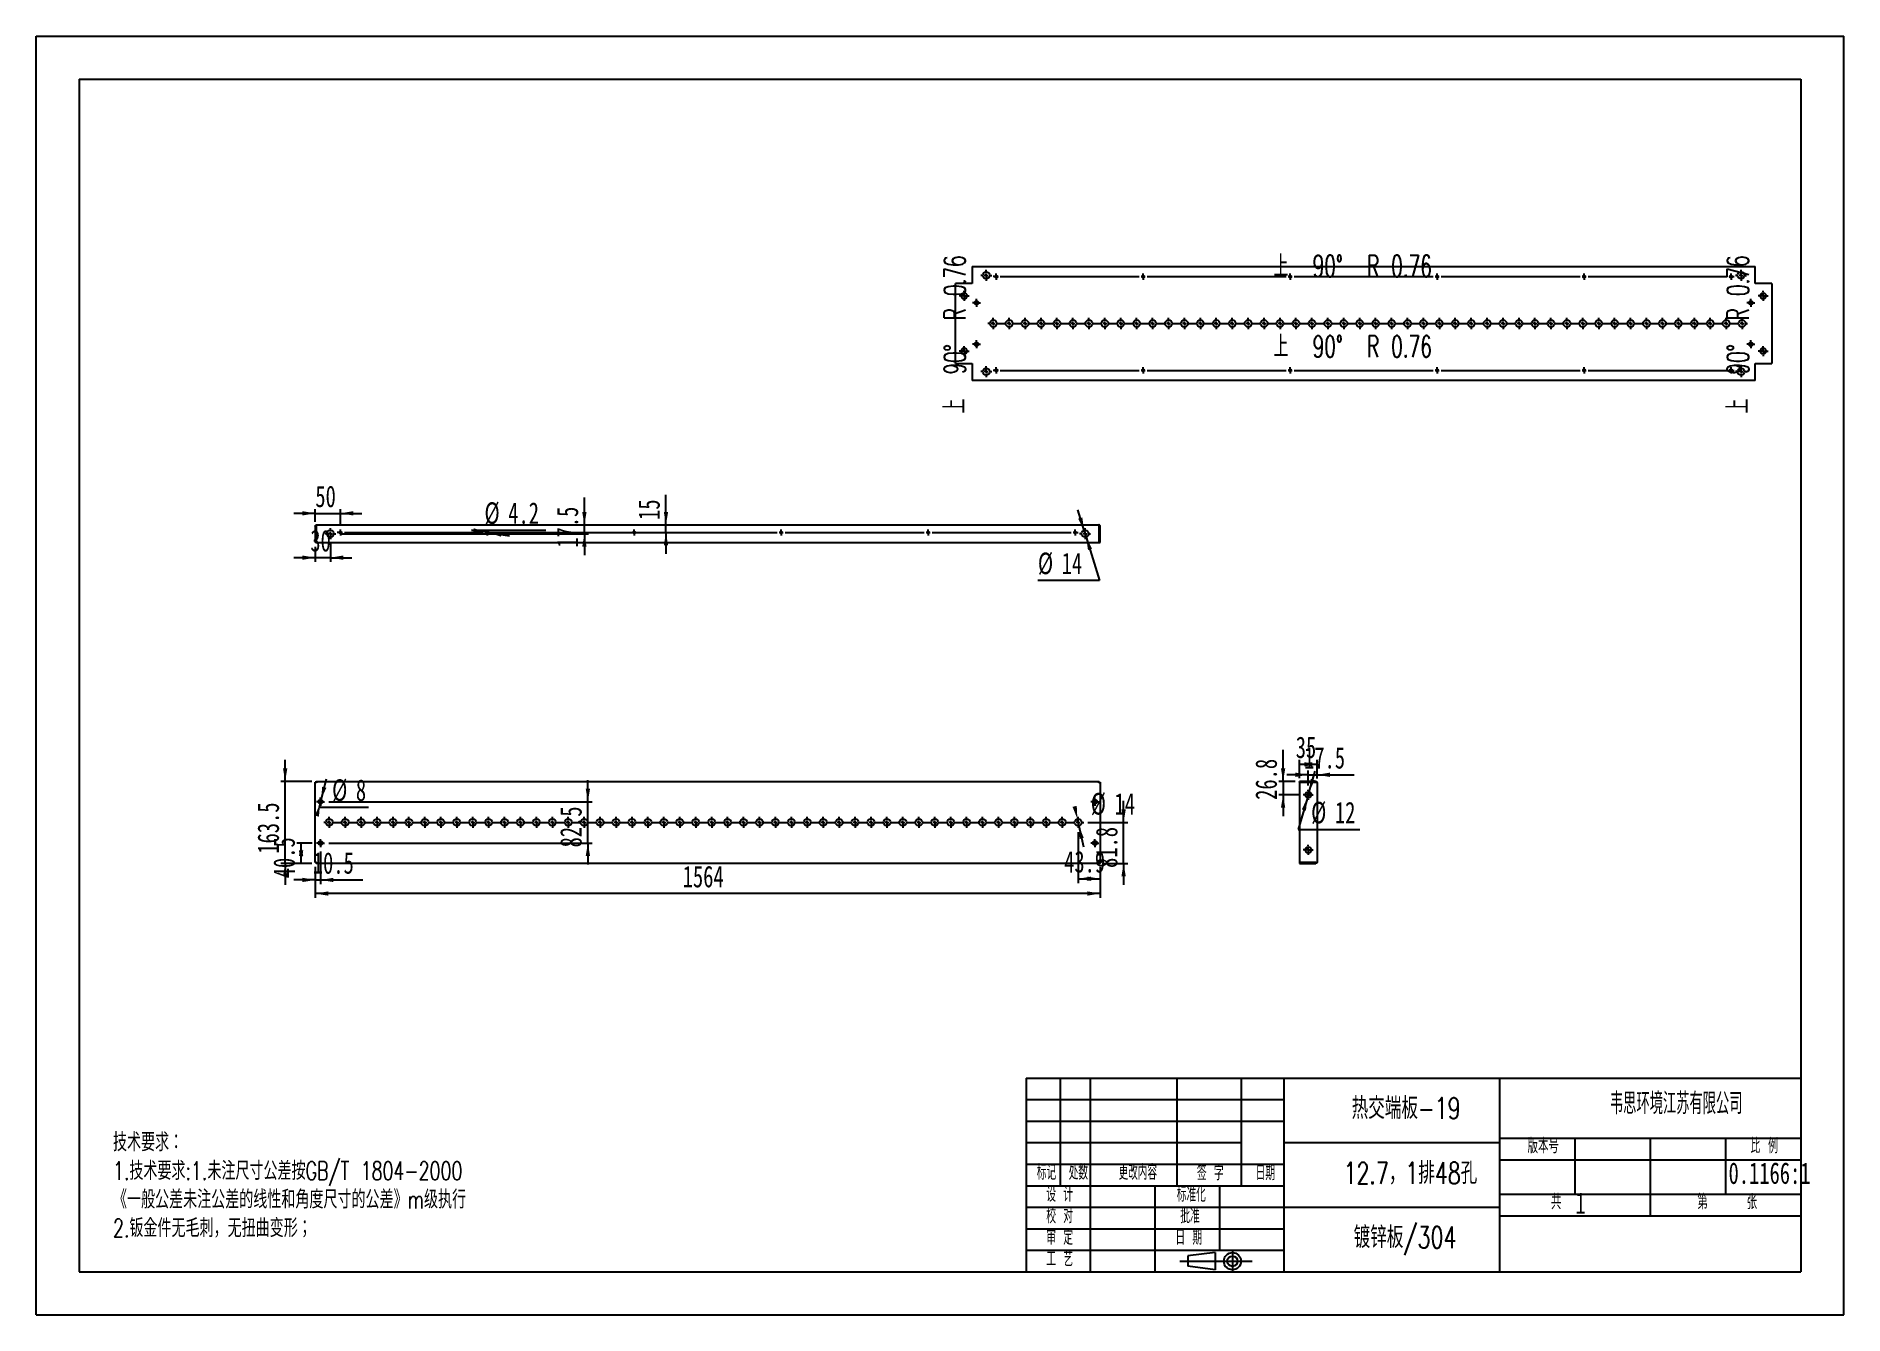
# Model space of a CAD drawing. Extents: x 0 to 3602, y 0 to 2547.
import ezdxf

# ---------------------------------------------------------------- set-up
doc = ezdxf.new("R2010")
doc.units = 0
doc.header["$LTSCALE"] = 8.576335
doc.layers.get('0').update_dxf_attribs({"linetype": 'CONTINUOUS'})
for name, color, linetype in [('粗实线', 7, 'CONTINUOUS'), ('细实线', 7, 'CONTINUOUS'), ('轮廓线层', 7, 'CONTINUOUS')]:
    doc.layers.add(name, color=color, linetype=linetype)
doc.styles.add('SLDTEXTSTYLE0', font='TXT', dxfattribs={"width": 0.7, "bigfont": 'bigfont'})
doc.styles.add('SLDTEXTSTYLE1', font='TXT', dxfattribs={"width": 0.56, "bigfont": 'bigfont'})
doc.styles.add('SLDTEXTSTYLE2', font='TXT', dxfattribs={"width": 0.49, "bigfont": 'bigfont'})
doc.styles.add('SLDTEXTSTYLE3', font='TXT', dxfattribs={"width": 0.54, "bigfont": 'bigfont'})
doc.styles.add('SLDTEXTSTYLE4', font='TXT', dxfattribs={"width": 0.63, "bigfont": 'bigfont'})
doc.styles.add('SLDTEXTSTYLE5', font='TXT', dxfattribs={"width": 0.586667, "bigfont": 'bigfont'})
doc.styles.add('SLDTEXTSTYLE6', font='TXT', dxfattribs={"width": 0.7})
doc.styles.add('SLDTEXTSTYLE7', font='TXT', dxfattribs={"width": 0.628571, "bigfont": 'bigfont'})
doc.dimstyles.new('SLDDIMSTYLE0', dxfattribs={"dimtxt": 42.881675, "dimasz": 25.729005, "dimexe": 0, "dimexo": 0.0625, "dimgap": 10.720419, "dimtad": 2, "dimdec": 1, "dimrnd": 1e-09, "dimzin": 12, "dimtxsty": 'SLDTEXTSTYLE6', "dimsah": 1, "dimcen": 0.09, "dimazin": 3, "dimtfac": 1, "dimtdec": 1, "dimtofl": 0, "dimtmove": 0, "dimatfit": 3, "dimtolj": 1, "dimtzin": 12})
doc.dimstyles.new('SLDDIMSTYLE1', dxfattribs={"dimtxt": 42.881675, "dimasz": 25.729005, "dimexe": 0, "dimexo": 0.0625, "dimgap": 10.720419, "dimtad": 2, "dimdec": 1, "dimrnd": 1e-09, "dimzin": 12, "dimtxsty": 'SLDTEXTSTYLE6', "dimsah": 1, "dimcen": 0.09, "dimazin": 3, "dimtfac": 1, "dimtdec": 1, "dimtmove": 0, "dimatfit": 3, "dimtolj": 1, "dimtzin": 12})
doc.dimstyles.new('SLDDIMSTYLE2', dxfattribs={"dimtxt": 42.881675, "dimasz": 25.729005, "dimexe": 0, "dimexo": 0.0625, "dimgap": 10.720419, "dimtad": 0, "dimtih": 1, "dimtoh": 1, "dimdec": 1, "dimrnd": 1e-09, "dimzin": 12, "dimtxsty": 'SLDTEXTSTYLE6', "dimsah": 1, "dimcen": 0, "dimazin": 3, "dimtfac": 1, "dimtdec": 1, "dimtmove": 0, "dimatfit": 3, "dimtolj": 1, "dimtzin": 12})

msp = doc.modelspace()

# ---------------------------------------------------------------- texts
at = {"color": 7, "linetype": 'CONTINUOUS', "char_height": 42.8817, "attachment_point": 2, "rotation": 90, "style": 'SLDTEXTSTYLE7'}
for insert in [(1809.09, 1952.94), (3369.67, 1952.94)]:
    msp.add_mtext('上  90°  R 0.76', dxfattribs=dict(at, insert=insert))
at = {"color": 7, "linetype": 'CONTINUOUS', "char_height": 42.8817, "attachment_point": 2, "style": 'SLDTEXTSTYLE7'}
for insert in [(2623.41, 2110.66), (2623.41, 1950.58)]:
    msp.add_mtext('上  90°  R 0.76', dxfattribs=dict(at, insert=insert))
at = {"layer": '细实线', "color": 7}
for s, insert, char_height, attachment_point, style in [('热交端板-19', (2729.84, 433.2), 42.882, 2, 'SLDTEXTSTYLE0'), ('韦思环境江苏有限公司', (3268.05, 442.6), 42.882, 2, 'SLDTEXTSTYLE1'), ('12.7，1排48孔', (2738.39, 303.8), 42.882, 2, 'SLDTEXTSTYLE0'), ('0.1166:1', (3454, 303.8), 42.882, 2, 'SLDTEXTSTYLE6'), ('1', (3067, 244.24), 42.88, 1, 'SLDTEXTSTYLE6'), ('1', (3067, 244.24), 42.88, 1, 'SLDTEXTSTYLE6'), ('镀锌板/304', (2727.58, 175.96), 42.882, 2, 'SLDTEXTSTYLE0')]:
    msp.add_mtext(s, dxfattribs=dict(at, insert=insert, char_height=char_height, attachment_point=attachment_point, style=style))
at = {"layer": '细实线', "attachment_point": 2}
for s, insert, char_height, style in [('版本号', (3003.1, 352), 30.017, 'SLDTEXTSTYLE4'), ('比 例', (3443.43, 352), 30.017, 'SLDTEXTSTYLE5'), ('标记', (2013.27, 299.03), 30.017, 'SLDTEXTSTYLE1'), ('处数', (2076.74, 299.03), 30.017, 'SLDTEXTSTYLE1'), ('更改内容', (2195.23, 299.03), 30.017, 'SLDTEXTSTYLE2'), ('签 字', (2339.66, 298.1), 30.017, 'SLDTEXTSTYLE3'), ('日期', (2449.34, 298.1), 30.017, 'SLDTEXTSTYLE1'), ('设 计', (2039.49, 255.22), 30.017, 'SLDTEXTSTYLE3'), ('标准化', (2301.8, 255.22), 30.017, 'SLDTEXTSTYLE1'), ('共', (3028.83, 240.28), 30.02, 'SLDTEXTSTYLE4'), ('第', (3320.64, 240.28), 30.02, 'SLDTEXTSTYLE4'), ('张', (3418.85, 240.28), 30.02, 'SLDTEXTSTYLE4'), ('张', (3418.85, 240.28), 30.02, 'SLDTEXTSTYLE4'), ('校 对', (2039.49, 212.55), 30.017, 'SLDTEXTSTYLE3'), ('批准', (2299.26, 212.55), 30.017, 'SLDTEXTSTYLE1'), ('审 定', (2039.49, 169.46), 30.017, 'SLDTEXTSTYLE3'), ('日 期', (2296.78, 169.46), 30.017, 'SLDTEXTSTYLE3'), ('工 艺', (2039.49, 126.58), 30.017, 'SLDTEXTSTYLE3')]:
    msp.add_mtext(s, dxfattribs=dict(at, insert=insert, char_height=char_height, style=style))

# ---------------------------------------------------------------- blocks, each defined once
blk = doc.blocks.new('块6')
at = {"color": 7, "linetype": 'CONTINUOUS'}
for p, q in [((1091.4, 1331.5), (1022.8, 1323)), ((1022.8, 1323), (1022.8, 1297.2)), ((1091.4, 1331.5), (1091.4, 1288.7)), ((1091.4, 1288.7), (1022.8, 1297.2))]:
    blk.add_line(p, q, dxfattribs=at)
at = {"layer": '轮廓线层', "color": 7}
for p, q in [((1003.3, 1309.8), (1182.8, 1309.8)), ((1134, 1335.2), (1134, 1284.5))]:
    blk.add_line(p, q, dxfattribs=at)
for radius in [21.4, 12.9]:
    blk.add_circle((1134, 1309.8), radius, dxfattribs=at)
blk = doc.blocks.new('SW_NOTE_0')
at = {"layer": '细实线', "color": 0, "attachment_point": 1, "style": 'SLDTEXTSTYLE0'}
for s, insert, char_height in [('技术要求：', (0, 46.8), 36.31), ('1.技术要求:1.未注尺寸公差按GB/T 1804-2000', (0, -10.2), 36.306), ('《一般公差未注公差的线性和角度尺寸的公差》m级执行', (0, -67.2), 36.306), ('2.钣金件无毛刺，无扭曲变形；', (0, -124.2), 36.306)]:
    blk.add_mtext(s, dxfattribs=dict(at, insert=insert, char_height=char_height))
blk = doc.blocks.new('_D')
at = {"layer": '细实线'}
for p, q in [((556.2, 892.6), (556.2, 830.7)), ((2120.2, 892.6), (2120.2, 830.7)), ((2120.2, 839.2), (556.2, 839.2))]:
    blk.add_line(p, q, dxfattribs=at)
for points in [[(556.2, 839.2), (582, 835), (582, 843.5)], [(2120.2, 839.2), (2094.5, 843.5), (2094.5, 835)]]:
    blk.add_solid(points, dxfattribs=at)
at = {"layer": '细实线', "insert": (1288.3, 894.5), "char_height": 42.88, "attachment_point": 1, "style": 'SLDTEXTSTYLE6'}
blk.add_mtext('1564', dxfattribs=at)
blk = doc.blocks.new('_D_1')
at = {"layer": '细实线'}
for p, q in [((496.2, 1062.7), (496.2, 1105.6)), ((549.6, 1062.7), (487.7, 1062.7)), ((496.2, 899.2), (496.2, 1062.7)), ((549.6, 899.2), (487.7, 899.2)), ((496.2, 899.2), (496.2, 856.4))]:
    blk.add_line(p, q, dxfattribs=at)
for points in [[(496.2, 1062.7), (500.5, 1088.5), (491.9, 1088.5)], [(496.2, 899.2), (491.9, 873.5), (500.5, 873.5)]]:
    blk.add_solid(points, dxfattribs=at)
at = {"layer": '细实线', "insert": (441, 918.6), "char_height": 42.88, "attachment_point": 1, "rotation": 90, "style": 'SLDTEXTSTYLE6'}
blk.add_mtext('163.5', dxfattribs=at)
blk = doc.blocks.new('_D_2')
at = {"layer": '细实线'}
for p, q in [((2076.3, 961.4), (2076.3, 860.1)), ((2076.3, 868.7), (2120.2, 868.7)), ((2120.2, 892.6), (2120.2, 860.1))]:
    blk.add_line(p, q, dxfattribs=at)
for points in [[(2076.3, 868.7), (2102.1, 864.4), (2102.1, 873)], [(2120.2, 868.7), (2094.5, 873), (2094.5, 864.4)]]:
    blk.add_solid(points, dxfattribs=at)
at = {"layer": '细实线', "insert": (2048.4, 924), "char_height": 42.88, "attachment_point": 1, "style": 'SLDTEXTSTYLE6'}
blk.add_mtext('43.9', dxfattribs=at)
blk = doc.blocks.new('_D_3')
at = {"layer": '细实线'}
for p, q in [((2166.9, 981), (2166.9, 1023.9)), ((2095.9, 981), (2175.5, 981)), ((2166.9, 899.2), (2166.9, 981)), ((2126.8, 899.2), (2175.5, 899.2)), ((2166.9, 899.2), (2166.9, 856.4))]:
    blk.add_line(p, q, dxfattribs=at)
for points in [[(2166.9, 981), (2171.2, 1006.7), (2162.6, 1006.7)], [(2166.9, 899.2), (2162.6, 873.5), (2171.2, 873.5)]]:
    blk.add_solid(points, dxfattribs=at)
at = {"layer": '细实线', "insert": (2111.6, 890.2), "char_height": 42.88, "attachment_point": 1, "rotation": 90, "style": 'SLDTEXTSTYLE6'}
blk.add_mtext('81.8', dxfattribs=at)
blk = doc.blocks.new('_D_4')
at = {"layer": '细实线'}
for p, q in [((2074.8, 987.8), (2075.6, 984.2)), ((2077.8, 974.2), (2074.8, 987.8)), ((2077.8, 974.2), (2087, 932.3))]:
    blk.add_line(p, q, dxfattribs=at)
for points in [[(2074.8, 987.8), (2073.5, 1013.9), (2065.1, 1012)], [(2077.8, 974.2), (2079.2, 948.1), (2087.5, 950)]]:
    blk.add_solid(points, dxfattribs=at)
at = {"layer": '细实线', "char_height": 42.88, "attachment_point": 1, "style": 'SLDTEXTSTYLE6'}
for s, insert in [('%%c', (2101.4, 1039.5)), ('14', (2148.8, 1039.5))]:
    blk.add_mtext(s, dxfattribs=dict(at, insert=insert))
blk = doc.blocks.new('_D_5')
at = {"layer": '细实线'}
for p, q in [((1099.4, 1022.2), (1099.4, 1065.1)), ((583.3, 1022.2), (1107.9, 1022.2)), ((1099.4, 939.7), (1099.4, 1022.2)), ((583.3, 939.7), (1107.9, 939.7)), ((1099.4, 939.7), (1099.4, 896.9))]:
    blk.add_line(p, q, dxfattribs=at)
for points in [[(1099.4, 1022.2), (1103.7, 1048), (1095.1, 1048)], [(1099.4, 939.7), (1095.1, 914), (1103.7, 914)]]:
    blk.add_solid(points, dxfattribs=at)
at = {"layer": '细实线', "insert": (1044.1, 931.1), "char_height": 42.88, "attachment_point": 1, "rotation": 90, "style": 'SLDTEXTSTYLE6'}
blk.add_mtext('82.5', dxfattribs=at)
blk = doc.blocks.new('_D_6')
at = {"layer": '细实线'}
for p, q in [((550.2, 939.7), (519.3, 939.7)), ((527.9, 899.2), (527.9, 939.7)), ((549.6, 899.2), (519.3, 899.2))]:
    blk.add_line(p, q, dxfattribs=at)
for points in [[(527.9, 939.7), (523.6, 914), (532.2, 914)], [(527.9, 899.2), (532.2, 925), (523.6, 925)]]:
    blk.add_solid(points, dxfattribs=at)
at = {"layer": '细实线', "insert": (472.6, 869.6), "char_height": 42.88, "attachment_point": 1, "rotation": 90, "style": 'SLDTEXTSTYLE6'}
blk.add_mtext('40.5', dxfattribs=at)
blk = doc.blocks.new('_D_7')
at = {"layer": '细实线'}
for p, q in [((566.7, 923.2), (566.7, 857.8)), ((556.2, 866.3), (513.4, 866.3)), ((556.2, 892.6), (556.2, 857.8)), ((556.2, 866.3), (566.7, 866.3)), ((566.7, 866.3), (651.1, 866.3))]:
    blk.add_line(p, q, dxfattribs=at)
for points in [[(556.2, 866.3), (530.5, 870.6), (530.5, 862.1)], [(566.7, 866.3), (592.5, 862.1), (592.5, 870.6)]]:
    blk.add_solid(points, dxfattribs=at)
at = {"layer": '细实线', "insert": (551.3, 921.6), "char_height": 42.88, "attachment_point": 1, "style": 'SLDTEXTSTYLE6'}
blk.add_mtext('10.5', dxfattribs=at)
blk = doc.blocks.new('_D_8')
at = {"layer": '细实线'}
for p, q in [((567.7, 1026.1), (578.4, 1067.7)), ((565.7, 1018.4), (564, 1011.5)), ((564, 1011.5), (662.1, 1011.5)), ((567.7, 1026.1), (565.7, 1018.4))]:
    blk.add_line(p, q, dxfattribs=at)
for points in [[(567.7, 1026.1), (578.3, 1050), (570, 1052.1)], [(565.7, 1018.4), (555.2, 994.5), (563.5, 992.4)]]:
    blk.add_solid(points, dxfattribs=at)
at = {"layer": '细实线', "attachment_point": 1, "style": 'SLDTEXTSTYLE6'}
for s, insert, char_height in [('%%c', (589.7, 1066.7), 42.88), ('8', (637.1, 1066.7), 42.9)]:
    blk.add_mtext(s, dxfattribs=dict(at, insert=insert, char_height=char_height))
blk = doc.blocks.new('SW_CENTERMARKSYMBOL_0')
at = {"layer": '细实线', "color": 0}
for p, q in [((-1468.5, 0), (-1471.5, 0)), ((-1460.5, 0), (-1464.5, 0)), ((-1460.5, 8), (-1460.5, 11)), ((-1460.5, 0), (-1460.5, 4)), ((-1460.5, 0), (-1460.5, -4)), ((-1460.5, 0), (-1456.5, 0)), ((-1452.5, 0), (-1436.75, 0)), ((-1428.75, 0), (-1432.75, 0)), ((-1428.75, 8), (-1428.75, 11)), ((-1428.75, 0), (-1428.75, 4)), ((-1428.75, 0), (-1428.75, -4)), ((-1428.75, 0), (-1424.75, 0)), ((-1420.75, 0), (-1405, 0)), ((-1397, 0), (-1401, 0)), ((-1397, 8), (-1397, 11)), ((-1397, 0), (-1397, 4)), ((-1397, 0), (-1397, -4)), ((-1397, 0), (-1393, 0)), ((-1389, 0), (-1373.25, 0)), ((-1365.25, 0), (-1369.25, 0)), ((-1365.25, 8), (-1365.25, 11)), ((-1365.25, 0), (-1365.25, 4)), ((-1365.25, 0), (-1365.25, -4)), ((-1365.25, 0), (-1361.25, 0)), ((-1357.25, 0), (-1341.5, 0)), ((-1333.5, 0), (-1337.5, 0)), ((-1333.5, 8), (-1333.5, 11)), ((-1333.5, 0), (-1333.5, 4)), ((-1333.5, 0), (-1333.5, -4)), ((-1333.5, 0), (-1329.5, 0)), ((-1325.5, 0), (-1309.75, 0)), ((-1301.75, 0), (-1305.75, 0)), ((-1301.75, 8), (-1301.75, 11)), ((-1301.75, 0), (-1301.75, 4)), ((-1301.75, 0), (-1301.75, -4)), ((-1301.75, 0), (-1297.75, 0)), ((-1293.75, 0), (-1278, 0)), ((-1270, 0), (-1274, 0)), ((-1270, 8), (-1270, 11)), ((-1270, 0), (-1270, 4)), ((-1270, 0), (-1270, -4)), ((-1270, 0), (-1266, 0)), ((-1262, 0), (-1246.25, 0)), ((-1238.25, 0), (-1242.25, 0)), ((-1238.25, 8), (-1238.25, 11)), ((-1238.25, 0), (-1238.25, 4)), ((-1238.25, 0), (-1238.25, -4)), ((-1238.25, 0), (-1234.25, 0)), ((-1230.25, 0), (-1214.5, 0)), ((-1206.5, 0), (-1210.5, 0)), ((-1206.5, 8), (-1206.5, 11)), ((-1206.5, 0), (-1206.5, 4)), ((-1206.5, 0), (-1206.5, -4)), ((-1206.5, 0), (-1202.5, 0)), ((-1198.5, 0), (-1182.75, 0)), ((-1174.75, 0), (-1178.75, 0)), ((-1174.75, 8), (-1174.75, 11)), ((-1174.75, 0), (-1174.75, 4)), ((-1174.75, 0), (-1174.75, -4)), ((-1174.75, 0), (-1170.75, 0)), ((-1166.75, 0), (-1151, 0)), ((-1143, 0), (-1147, 0)), ((-1143, 8), (-1143, 11)), ((-1143, 0), (-1143, 4)), ((-1143, 0), (-1143, -4)), ((-1143, 0), (-1139, 0)), ((-1135, 0), (-1119.25, 0)), ((-1111.25, 0), (-1115.25, 0)), ((-1111.25, 8), (-1111.25, 11)), ((-1111.25, 0), (-1111.25, 4)), ((-1111.25, 0), (-1111.25, -4)), ((-1111.25, 0), (-1107.25, 0)), ((-1103.25, 0), (-1087.5, 0)), ((-1079.5, 0), (-1083.5, 0)), ((-1079.5, 8), (-1079.5, 11)), ((-1079.5, 0), (-1079.5, 4)), ((-1079.5, 0), (-1079.5, -4)), ((-1079.5, 0), (-1075.5, 0)), ((-1071.5, 0), (-1055.75, 0)), ((-1047.75, 0), (-1051.75, 0)), ((-1047.75, 8), (-1047.75, 11)), ((-1047.75, 0), (-1047.75, 4)), ((-1047.75, 0), (-1047.75, -4)), ((-1047.75, 0), (-1043.75, 0)), ((-1039.75, 0), (-1024, 0)), ((-1016, 0), (-1020, 0)), ((-1016, 8), (-1016, 11)), ((-1016, 0), (-1016, 4)), ((-1016, 0), (-1016, -4)), ((-1016, 0), (-1012, 0)), ((-1008, 0), (-992.25, 0)), ((-984.25, 0), (-988.25, 0)), ((-984.25, 8), (-984.25, 11)), ((-984.25, 0), (-984.25, 4)), ((-984.25, 0), (-984.25, -4)), ((-984.25, 0), (-980.25, 0)), ((-976.25, 0), (-960.5, 0)), ((-952.5, 0), (-956.5, 0)), ((-952.5, 8), (-952.5, 11)), ((-952.5, 0), (-952.5, 4)), ((-952.5, 0), (-952.5, -4)), ((-952.5, 0), (-948.5, 0)), ((-944.5, 0), (-928.75, 0)), ((-920.75, 0), (-924.75, 0)), ((-920.75, 8), (-920.75, 11)), ((-920.75, 0), (-920.75, 4)), ((-920.75, 0), (-920.75, -4)), ((-920.75, 0), (-916.75, 0)), ((-912.75, 0), (-897, 0)), ((-889, 0), (-893, 0)), ((-889, 8), (-889, 11)), ((-889, 0), (-889, 4)), ((-889, 0), (-889, -4)), ((-889, 0), (-885, 0)), ((-881, 0), (-865.25, 0)), ((-857.25, 0), (-861.25, 0)), ((-857.25, 8), (-857.25, 11)), ((-857.25, 0), (-857.25, 4)), ((-857.25, 0), (-857.25, -4)), ((-857.25, 0), (-853.25, 0)), ((-849.25, 0), (-833.5, 0)), ((-825.5, 0), (-829.5, 0)), ((-825.5, 8), (-825.5, 11)), ((-825.5, 0), (-825.5, 4)), ((-825.5, 0), (-825.5, -4)), ((-825.5, 0), (-821.5, 0)), ((-817.5, 0), (-801.75, 0)), ((-793.75, 0), (-797.75, 0)), ((-793.75, 8), (-793.75, 11)), ((-793.75, 0), (-793.75, 4)), ((-793.75, 0), (-793.75, -4)), ((-793.75, 0), (-789.75, 0)), ((-785.75, 0), (-770, 0)), ((-762, 0), (-766, 0)), ((-762, 8), (-762, 11)), ((-762, 0), (-762, 4)), ((-762, 0), (-762, -4)), ((-762, 0), (-758, 0)), ((-754, 0), (-738.25, 0)), ((-730.25, 0), (-734.25, 0)), ((-730.25, 8), (-730.25, 11)), ((-730.25, 0), (-730.25, 4)), ((-730.25, 0), (-730.25, -4)), ((-730.25, 0), (-726.25, 0)), ((-722.25, 0), (-706.5, 0)), ((-698.5, 0), (-702.5, 0)), ((-698.5, 8), (-698.5, 11)), ((-698.5, 0), (-698.5, 4)), ((-698.5, 0), (-698.5, -4)), ((-698.5, 0), (-694.5, 0)), ((-690.5, 0), (-674.75, 0)), ((-666.75, 0), (-670.75, 0)), ((-666.75, 8), (-666.75, 11)), ((-666.75, 0), (-666.75, 4)), ((-666.75, 0), (-666.75, -4)), ((-666.75, 0), (-662.75, 0)), ((-658.75, 0), (-643, 0)), ((-635, 0), (-639, 0)), ((-635, 8), (-635, 11)), ((-635, 0), (-635, 4)), ((-635, 0), (-635, -4)), ((-635, 0), (-631, 0)), ((-627, 0), (-611.25, 0)), ((-603.25, 0), (-607.25, 0)), ((-603.25, 8), (-603.25, 11)), ((-603.25, 0), (-603.25, 4)), ((-603.25, 0), (-603.25, -4)), ((-603.25, 0), (-599.25, 0)), ((-595.25, 0), (-579.5, 0)), ((-571.5, 0), (-575.5, 0)), ((-571.5, 8), (-571.5, 11)), ((-571.5, 0), (-571.5, 4)), ((-571.5, 0), (-571.5, -4)), ((-571.5, 0), (-567.5, 0)), ((-563.5, 0), (-547.75, 0)), ((-539.75, 0), (-543.75, 0)), ((-539.75, 8), (-539.75, 11)), ((-539.75, 0), (-539.75, 4)), ((-539.75, 0), (-539.75, -4)), ((-539.75, 0), (-535.75, 0)), ((-531.75, 0), (-516, 0)), ((-508, 0), (-512, 0)), ((-508, 8), (-508, 11)), ((-508, 0), (-508, 4)), ((-508, 0), (-508, -4)), ((-508, 0), (-504, 0)), ((-500, 0), (-484.25, 0)), ((-476.25, 0), (-480.25, 0)), ((-476.25, 8), (-476.25, 11)), ((-476.25, 0), (-476.25, 4)), ((-476.25, 0), (-476.25, -4)), ((-476.25, 0), (-472.25, 0)), ((-468.25, 0), (-452.5, 0)), ((-444.5, 0), (-448.5, 0)), ((-444.5, 8), (-444.5, 11)), ((-444.5, 0), (-444.5, 4)), ((-444.5, 0), (-444.5, -4)), ((-444.5, 0), (-440.5, 0)), ((-436.5, 0), (-420.75, 0)), ((-412.75, 0), (-416.75, 0)), ((-412.75, 8), (-412.75, 11)), ((-412.75, 0), (-412.75, 4)), ((-412.75, 0), (-412.75, -4)), ((-412.75, 0), (-408.75, 0)), ((-404.75, 0), (-389, 0)), ((-381, 0), (-385, 0)), ((-381, 8), (-381, 11)), ((-381, 0), (-381, 4)), ((-381, 0), (-381, -4)), ((-381, 0), (-377, 0)), ((-373, 0), (-357.25, 0)), ((-349.25, 0), (-353.25, 0)), ((-349.25, 8), (-349.25, 11)), ((-349.25, 0), (-349.25, 4)), ((-349.25, 0), (-349.25, -4)), ((-349.25, 0), (-345.25, 0)), ((-341.25, 0), (-325.5, 0)), ((-317.5, 0), (-321.5, 0)), ((-317.5, 8), (-317.5, 11)), ((-317.5, 0), (-317.5, 4)), ((-317.5, 0), (-317.5, -4)), ((-317.5, 0), (-313.5, 0)), ((-309.5, 0), (-293.75, 0)), ((-285.75, 0), (-289.75, 0)), ((-285.75, 8), (-285.75, 11)), ((-285.75, 0), (-285.75, 4)), ((-285.75, 0), (-285.75, -4)), ((-285.75, 0), (-281.75, 0)), ((-277.75, 0), (-262, 0)), ((-254, 0), (-258, 0)), ((-254, 8), (-254, 11)), ((-254, 0), (-254, 4)), ((-254, 0), (-254, -4)), ((-254, 0), (-250, 0)), ((-246, 0), (-230.25, 0)), ((-222.25, 0), (-226.25, 0)), ((-222.25, 8), (-222.25, 11)), ((-222.25, 0), (-222.25, 4)), ((-222.25, 0), (-222.25, -4)), ((-222.25, 0), (-218.25, 0)), ((-214.25, 0), (-198.5, 0)), ((-190.5, 0), (-194.5, 0)), ((-190.5, 8), (-190.5, 11)), ((-190.5, 0), (-190.5, 4)), ((-190.5, 0), (-190.5, -4)), ((-190.5, 0), (-186.5, 0)), ((-182.5, 0), (-166.75, 0)), ((-158.75, 0), (-162.75, 0)), ((-158.75, 8), (-158.75, 11)), ((-158.75, 0), (-158.75, 4)), ((-158.75, 0), (-158.75, -4)), ((-158.75, 0), (-154.75, 0)), ((-150.75, 0), (-135, 0)), ((-127, 0), (-131, 0)), ((-127, 8), (-127, 11)), ((-127, 0), (-127, 4)), ((-127, 0), (-127, -4)), ((-127, 0), (-123, 0)), ((-119, 0), (-103.25, 0)), ((-95.25, 0), (-99.25, 0)), ((-95.25, 8), (-95.25, 11)), ((-95.25, 0), (-95.25, 4)), ((-95.25, 0), (-95.25, -4)), ((-95.25, 0), (-91.25, 0)), ((-87.25, 0), (-71.5, 0)), ((-63.5, 0), (-67.5, 0)), ((-63.5, 8), (-63.5, 11)), ((-63.5, 0), (-63.5, 4)), ((-63.5, 0), (-63.5, -4)), ((-63.5, 0), (-59.5, 0)), ((-55.5, 0), (-39.75, 0)), ((-31.75, 0), (-35.75, 0)), ((-31.75, 8), (-31.75, 11)), ((-31.75, 0), (-31.75, 4)), ((-31.75, 0), (-31.75, -4)), ((-31.75, 0), (-27.75, 0)), ((-23.75, 0), (-8, 0)), ((0, 0), (-4, 0)), ((0, 8), (0, 11)), ((0, 0), (0, 4)), ((0, 0), (0, -4)), ((0, 0), (4, 0)), ((8, 0), (23.75, 0)), ((31.75, 0), (27.75, 0)), ((31.75, 8), (31.75, 11)), ((31.75, 0), (31.75, 4)), ((31.75, 0), (31.75, -4)), ((31.75, 0), (35.75, 0)), ((39.75, 0), (42.75, 0)), ((-1460.5, -8), (-1460.5, -11)), ((-1428.75, -8), (-1428.75, -11)), ((-1397, -8), (-1397, -11)), ((-1365.25, -8), (-1365.25, -11)), ((-1333.5, -8), (-1333.5, -11)), ((-1301.75, -8), (-1301.75, -11)), ((-1270, -8), (-1270, -11)), ((-1238.25, -8), (-1238.25, -11)), ((-1206.5, -8), (-1206.5, -11)), ((-1174.75, -8), (-1174.75, -11)), ((-1143, -8), (-1143, -11)), ((-1111.25, -8), (-1111.25, -11)), ((-1079.5, -8), (-1079.5, -11)), ((-1047.75, -8), (-1047.75, -11)), ((-1016, -8), (-1016, -11)), ((-984.25, -8), (-984.25, -11)), ((-952.5, -8), (-952.5, -11)), ((-920.75, -8), (-920.75, -11)), ((-889, -8), (-889, -11)), ((-857.25, -8), (-857.25, -11)), ((-825.5, -8), (-825.5, -11)), ((-793.75, -8), (-793.75, -11)), ((-762, -8), (-762, -11)), ((-730.25, -8), (-730.25, -11)), ((-698.5, -8), (-698.5, -11)), ((-666.75, -8), (-666.75, -11)), ((-635, -8), (-635, -11)), ((-603.25, -8), (-603.25, -11)), ((-571.5, -8), (-571.5, -11)), ((-539.75, -8), (-539.75, -11)), ((-508, -8), (-508, -11)), ((-476.25, -8), (-476.25, -11)), ((-444.5, -8), (-444.5, -11)), ((-412.75, -8), (-412.75, -11)), ((-381, -8), (-381, -11)), ((-349.25, -8), (-349.25, -11)), ((-317.5, -8), (-317.5, -11)), ((-285.75, -8), (-285.75, -11)), ((-254, -8), (-254, -11)), ((-222.25, -8), (-222.25, -11)), ((-190.5, -8), (-190.5, -11)), ((-158.75, -8), (-158.75, -11)), ((-127, -8), (-127, -11)), ((-95.25, -8), (-95.25, -11)), ((-63.5, -8), (-63.5, -11)), ((-31.75, -8), (-31.75, -11)), ((0, -8), (0, -11)), ((31.75, -8), (31.75, -11))]:
    blk.add_line(p, q, dxfattribs=at)
blk = doc.blocks.new('SW_CENTERMARKSYMBOL_1')
at = {"layer": '细实线', "color": 0}
for p, q in [((-4, 0), (-8, 0)), ((0, 0), (-4, 0)), ((0, 4), (0, 8)), ((0, 0), (0, 4)), ((0, 0), (0, -4)), ((0, 0), (4, 0)), ((4, 0), (8, 0)), ((0, -4), (0, -8))]:
    blk.add_line(p, q, dxfattribs=at)
blk = doc.blocks.new('SW_CENTERMARKSYMBOL_2')
at = {"layer": '细实线', "color": 0}
for p, q in [((-4, 0), (-8, 0)), ((0, 0), (-4, 0)), ((0, 4), (0, 8)), ((0, 0), (0, 4)), ((0, 0), (0, -4)), ((0, 0), (4, 0)), ((4, 0), (8, 0)), ((0, -4), (0, -8))]:
    blk.add_line(p, q, dxfattribs=at)
blk = doc.blocks.new('SW_CENTERMARKSYMBOL_3')
at = {"layer": '细实线', "color": 0}
for p, q in [((-4, 0), (-8, 0)), ((0, 0), (-4, 0)), ((0, 4), (0, 8)), ((0, 0), (0, 4)), ((0, 0), (0, -4)), ((0, 0), (4, 0)), ((4, 0), (8, 0)), ((0, -4), (0, -8))]:
    blk.add_line(p, q, dxfattribs=at)
blk = doc.blocks.new('SW_CENTERMARKSYMBOL_4')
at = {"layer": '细实线', "color": 0}
for p, q in [((-4, 0), (-8, 0)), ((0, 0), (-4, 0)), ((0, 4), (0, 8)), ((0, 0), (0, 4)), ((0, 0), (0, -4)), ((0, 0), (4, 0)), ((4, 0), (8, 0)), ((0, -4), (0, -8))]:
    blk.add_line(p, q, dxfattribs=at)
blk = doc.blocks.new('_D_9')
at = {"layer": '细实线'}
for p, q in [((2517.4, 1069.4), (2517.4, 1105.3)), ((2517.4, 1096.7), (2552.4, 1096.7)), ((2552.4, 1068.7), (2552.4, 1105.3))]:
    blk.add_line(p, q, dxfattribs=at)
for points in [[(2517.4, 1096.7), (2543.1, 1092.5), (2543.1, 1101)], [(2552.4, 1096.7), (2526.7, 1101), (2526.7, 1092.5)]]:
    blk.add_solid(points, dxfattribs=at)
at = {"layer": '细实线', "insert": (2509.9, 1152), "char_height": 42.88, "attachment_point": 1, "style": 'SLDTEXTSTYLE6'}
blk.add_mtext('35', dxfattribs=at)
blk = doc.blocks.new('_D_10')
at = {"layer": '细实线'}
for p, q in [((2534.9, 1054.5), (2534.9, 1084.4)), ((2552.4, 1068.7), (2552.4, 1084.4)), ((2534.9, 1075.8), (2492, 1075.8)), ((2534.9, 1075.8), (2552.4, 1075.8)), ((2552.4, 1075.8), (2626.3, 1075.8))]:
    blk.add_line(p, q, dxfattribs=at)
for points in [[(2534.9, 1075.8), (2509.2, 1080.1), (2509.2, 1071.5)], [(2552.4, 1075.8), (2578.1, 1071.5), (2578.1, 1080.1)]]:
    blk.add_solid(points, dxfattribs=at)
at = {"layer": '细实线', "insert": (2526.5, 1131.1), "char_height": 42.88, "attachment_point": 1, "style": 'SLDTEXTSTYLE6'}
blk.add_mtext('17.5', dxfattribs=at)
blk = doc.blocks.new('_D_11')
at = {"layer": '细实线'}
for p, q in [((2484.7, 1062.7), (2484.7, 1125.7)), ((2508.8, 1062.7), (2476.1, 1062.7)), ((2484.7, 1062.7), (2484.7, 1035.9)), ((2516.3, 1035.9), (2476.1, 1035.9)), ((2484.7, 1035.9), (2484.7, 993.1))]:
    blk.add_line(p, q, dxfattribs=at)
for points in [[(2484.7, 1062.7), (2489, 1088.5), (2480.4, 1088.5)], [(2484.7, 1035.9), (2480.4, 1010.2), (2489, 1010.2)]]:
    blk.add_solid(points, dxfattribs=at)
at = {"layer": '细实线', "insert": (2429.4, 1025.9), "char_height": 42.88, "attachment_point": 1, "rotation": 90, "style": 'SLDTEXTSTYLE6'}
blk.add_mtext('26.8', dxfattribs=at)
blk = doc.blocks.new('_D_12')
at = {"layer": '细实线'}
for p, q in [((2536.6, 1041.7), (2548.5, 1082.9)), ((2533.2, 1030.2), (2514.8, 966.7)), ((2536.6, 1041.7), (2533.2, 1030.2)), ((2514.8, 966.7), (2637.8, 966.7))]:
    blk.add_line(p, q, dxfattribs=at)
for points in [[(2536.6, 1041.7), (2547.8, 1065.2), (2539.6, 1067.6)], [(2533.2, 1030.2), (2521.9, 1006.7), (2530.2, 1004.3)]]:
    blk.add_solid(points, dxfattribs=at)
at = {"layer": '细实线', "char_height": 42.88, "attachment_point": 1, "style": 'SLDTEXTSTYLE6'}
for s, insert in [('%%c', (2540.5, 1022)), ('12', (2587.9, 1022))]:
    blk.add_mtext(s, dxfattribs=dict(at, insert=insert))
blk = doc.blocks.new('SW_CENTERMARKSYMBOL_5')
at = {"layer": '细实线', "color": 0}
for p, q in [((-8, 0), (-10, 0)), ((0, 0), (-4, 0)), ((0, 8), (0, 10)), ((0, 0), (0, 4)), ((0, 0), (0, -4)), ((0, 0), (4, 0)), ((8, 0), (10, 0)), ((0, -8), (0, -10))]:
    blk.add_line(p, q, dxfattribs=at)
blk = doc.blocks.new('SW_CENTERMARKSYMBOL_6')
at = {"layer": '细实线', "color": 0}
for p, q in [((-8, 0), (-10, 0)), ((0, 0), (-4, 0)), ((0, 8), (0, 10)), ((0, 0), (0, 4)), ((0, 0), (0, -4)), ((0, 0), (4, 0)), ((8, 0), (10, 0)), ((0, -8), (0, -10))]:
    blk.add_line(p, q, dxfattribs=at)
blk = doc.blocks.new('_D_13')
at = {"layer": '细实线'}
for p, q in [((556.2, 1596.6), (513.4, 1596.6)), ((556.2, 1579.5), (556.2, 1605.2)), ((556.2, 1596.6), (606.2, 1596.6)), ((606.2, 1573.2), (606.2, 1605.2)), ((606.2, 1596.6), (649.1, 1596.6))]:
    blk.add_line(p, q, dxfattribs=at)
for points in [[(556.2, 1596.6), (530.5, 1600.9), (530.5, 1592.3)], [(606.2, 1596.6), (632, 1592.3), (632, 1600.9)]]:
    blk.add_solid(points, dxfattribs=at)
at = {"layer": '细实线', "insert": (556.3, 1651.9), "char_height": 42.88, "attachment_point": 1, "style": 'SLDTEXTSTYLE6'}
blk.add_mtext('50', dxfattribs=at)
blk = doc.blocks.new('_D_14')
at = {"layer": '细实线'}
for p, q in [((556.2, 1530), (556.2, 1499.7)), ((586.2, 1536.5), (586.2, 1499.7)), ((556.2, 1508.3), (513.4, 1508.3)), ((586.2, 1508.3), (556.2, 1508.3)), ((586.2, 1508.3), (629.1, 1508.3))]:
    blk.add_line(p, q, dxfattribs=at)
for points in [[(556.2, 1508.3), (530.5, 1512.6), (530.5, 1504)], [(586.2, 1508.3), (612, 1504), (612, 1512.6)]]:
    blk.add_solid(points, dxfattribs=at)
at = {"layer": '细实线', "insert": (546.3, 1563.6), "char_height": 42.88, "attachment_point": 1, "style": 'SLDTEXTSTYLE6'}
blk.add_mtext('30', dxfattribs=at)
blk = doc.blocks.new('_D_15')
at = {"layer": '细实线'}
for p, q in [((1255, 1573.5), (1255, 1633.4)), ((901.5, 1558.5), (1263.5, 1558.5)), ((1255, 1558.5), (1255, 1573.5)), ((1255, 1558.5), (1255, 1515.7))]:
    blk.add_line(p, q, dxfattribs=at)
for points in [[(1255, 1573.5), (1259.3, 1599.3), (1250.7, 1599.3)], [(1255, 1558.5), (1250.7, 1532.8), (1259.3, 1532.8)]]:
    blk.add_solid(points, dxfattribs=at)
at = {"layer": '细实线', "insert": (1199.7, 1583.5), "char_height": 42.88, "attachment_point": 1, "rotation": 90, "style": 'SLDTEXTSTYLE6'}
blk.add_mtext('15', dxfattribs=at)
blk = doc.blocks.new('_D_16')
at = {"layer": '细实线'}
for p, q in [((1092.4, 1573.5), (1092.4, 1628.1)), ((605.8, 1556), (1100.9, 1556)), ((1092.4, 1556), (1092.4, 1573.5)), ((1092.4, 1556), (1092.4, 1513.2))]:
    blk.add_line(p, q, dxfattribs=at)
for points in [[(1092.4, 1573.5), (1096.7, 1599.3), (1088.1, 1599.3)], [(1092.4, 1556), (1088.1, 1530.3), (1096.7, 1530.3)]]:
    blk.add_solid(points, dxfattribs=at)
at = {"layer": '细实线', "insert": (1037.1, 1528.2), "char_height": 42.88, "attachment_point": 1, "rotation": 90, "style": 'SLDTEXTSTYLE6'}
blk.add_mtext('17.5', dxfattribs=at)
blk = doc.blocks.new('_D_17')
at = {"layer": '细实线'}
for p, q in [((2088.2, 1562.7), (2075.4, 1603.7)), ((2088.2, 1562.7), (2092.3, 1549.4)), ((2092.3, 1549.4), (2119.1, 1463.1)), ((2119.1, 1463.1), (1996.1, 1463.1))]:
    blk.add_line(p, q, dxfattribs=at)
for points in [[(2088.2, 1562.7), (2084.6, 1588.6), (2076.4, 1586)], [(2092.3, 1549.4), (2095.9, 1523.5), (2104, 1526.1)]]:
    blk.add_solid(points, dxfattribs=at)
at = {"layer": '细实线', "char_height": 42.88, "attachment_point": 1, "style": 'SLDTEXTSTYLE6'}
for s, insert in [('%%c', (1996.1, 1518.4)), ('14', (2043.5, 1518.4))]:
    blk.add_mtext(s, dxfattribs=dict(at, insert=insert))
blk = doc.blocks.new('_D_18')
at = {"layer": '细实线'}
for p, q in [((897, 1558.9), (867.5, 1563.3)), ((867.5, 1563.3), (1015.5, 1563.3)), ((901.1, 1558.2), (897, 1558.9)), ((901.1, 1558.2), (943.5, 1551.8))]:
    blk.add_line(p, q, dxfattribs=at)
for points in [[(897, 1558.9), (872.2, 1566.9), (870.9, 1558.4)], [(901.1, 1558.2), (925.9, 1550.2), (927.2, 1558.6)]]:
    blk.add_solid(points, dxfattribs=at)
at = {"layer": '细实线', "char_height": 42.88, "attachment_point": 1, "style": 'SLDTEXTSTYLE6'}
for s, insert in [('%%c', (893.3, 1618.6)), ('4.2', (940.7, 1618.6))]:
    blk.add_mtext(s, dxfattribs=dict(at, insert=insert))
blk = doc.blocks.new('SW_CENTERMARKSYMBOL_7')
at = {"layer": '细实线', "color": 0}
for p, q in [((-8, 0), (-11, 0)), ((0, 0), (-4, 0)), ((0, 8), (0, 11)), ((0, 0), (0, 4)), ((0, 0), (0, -4)), ((0, 0), (4, 0)), ((8, 0), (11, 0)), ((0, -8), (0, -11))]:
    blk.add_line(p, q, dxfattribs=at)
blk = doc.blocks.new('SW_CENTERMARKSYMBOL_8')
at = {"layer": '细实线', "color": 0}
for p, q in [((-8, 0), (-11, 0)), ((0, 0), (-4, 0)), ((0, 8), (0, 11)), ((0, 0), (0, 4)), ((0, 0), (0, -4)), ((0, 0), (4, 0)), ((8, 0), (11, 0)), ((0, -8), (0, -11))]:
    blk.add_line(p, q, dxfattribs=at)
blk = doc.blocks.new('SW_CENTERMARKSYMBOL_9')
at = {"layer": '细实线', "color": 0}
for p, q in [((-296.8, 0), (-298.9, 0)), ((-292.8, 0), (-296.8, 0)), ((-292.8, 4), (-292.8, 6.1)), ((-292.8, 0), (-292.8, 4)), ((-292.8, 0), (-292.8, -4)), ((-292.8, 0), (-288.8, 0)), ((-284.8, 0), (-8, 0)), ((0, 0), (-4, 0)), ((0, 4), (0, 6.1)), ((0, 0), (0, 4)), ((0, 0), (0, -4)), ((0, 0), (4, 0)), ((8, 0), (284.8, 0)), ((292.8, 0), (288.8, 0)), ((292.8, 4), (292.8, 6.1)), ((292.8, 0), (292.8, 4)), ((292.8, 0), (292.8, -4)), ((292.8, 0), (296.8, 0)), ((300.8, 0), (577.6, 0)), ((585.6, 0), (581.6, 0)), ((585.6, 4), (585.6, 6.1)), ((585.6, 0), (585.6, 4)), ((585.6, 0), (585.6, -4)), ((585.6, 0), (589.6, 0)), ((593.6, 0), (870.4, 0)), ((878.4, 0), (874.4, 0)), ((878.4, 4), (878.4, 6.1)), ((878.4, 0), (878.4, 4)), ((878.4, 0), (878.4, -4)), ((878.4, 0), (882.4, 0)), ((886.4, 0), (1163.2, 0)), ((1171.2, 0), (1167.2, 0)), ((1171.2, 4), (1171.2, 6.1)), ((1171.2, 0), (1171.2, 4)), ((1171.2, 0), (1171.2, -4)), ((1171.2, 0), (1175.2, 0)), ((1175.2, 0), (1177.3, 0)), ((-292.8, -4), (-292.8, -6.1)), ((0, -4), (0, -6.1)), ((292.8, -4), (292.8, -6.1)), ((585.6, -4), (585.6, -6.1)), ((878.4, -4), (878.4, -6.1)), ((1171.2, -4), (1171.2, -6.1))]:
    blk.add_line(p, q, dxfattribs=at)
blk = doc.blocks.new('SW_CENTERMARKSYMBOL_10')
at = {"layer": '细实线', "color": 0}
for p, q in [((-39.75, 0), (-42.75, 0)), ((-31.75, 0), (-35.75, 0)), ((-31.75, 8), (-31.75, 11)), ((-31.75, 0), (-31.75, 4)), ((-31.75, 0), (-31.75, -4)), ((-31.75, 0), (-27.75, 0)), ((-23.75, 0), (-8, 0)), ((0, 0), (-4, 0)), ((0, 8), (0, 11)), ((0, 0), (0, 4)), ((0, 0), (0, -4)), ((0, 0), (4, 0)), ((8, 0), (23.75, 0)), ((31.75, 0), (27.75, 0)), ((31.75, 8), (31.75, 11)), ((31.75, 0), (31.75, 4)), ((31.75, 0), (31.75, -4)), ((31.75, 0), (35.75, 0)), ((39.75, 0), (55.5, 0)), ((63.5, 0), (59.5, 0)), ((63.5, 8), (63.5, 11)), ((63.5, 0), (63.5, 4)), ((63.5, 0), (63.5, -4)), ((63.5, 0), (67.5, 0)), ((71.5, 0), (87.25, 0)), ((95.25, 0), (91.25, 0)), ((95.25, 8), (95.25, 11)), ((95.25, 0), (95.25, 4)), ((95.25, 0), (95.25, -4)), ((95.25, 0), (99.25, 0)), ((103.25, 0), (119, 0)), ((127, 0), (123, 0)), ((127, 8), (127, 11)), ((127, 0), (127, 4)), ((127, 0), (127, -4)), ((127, 0), (131, 0)), ((135, 0), (150.75, 0)), ((158.75, 0), (154.75, 0)), ((158.75, 8), (158.75, 11)), ((158.75, 0), (158.75, 4)), ((158.75, 0), (158.75, -4)), ((158.75, 0), (162.75, 0)), ((166.75, 0), (182.5, 0)), ((190.5, 0), (186.5, 0)), ((190.5, 8), (190.5, 11)), ((190.5, 0), (190.5, 4)), ((190.5, 0), (190.5, -4)), ((190.5, 0), (194.5, 0)), ((198.5, 0), (214.25, 0)), ((222.25, 0), (218.25, 0)), ((222.25, 8), (222.25, 11)), ((222.25, 0), (222.25, 4)), ((222.25, 0), (222.25, -4)), ((222.25, 0), (226.25, 0)), ((230.25, 0), (246, 0)), ((254, 0), (250, 0)), ((254, 8), (254, 11)), ((254, 0), (254, 4)), ((254, 0), (254, -4)), ((254, 0), (258, 0)), ((262, 0), (277.75, 0)), ((285.75, 0), (281.75, 0)), ((285.75, 8), (285.75, 11)), ((285.75, 0), (285.75, 4)), ((285.75, 0), (285.75, -4)), ((285.75, 0), (289.75, 0)), ((293.75, 0), (309.5, 0)), ((317.5, 0), (313.5, 0)), ((317.5, 8), (317.5, 11)), ((317.5, 0), (317.5, 4)), ((317.5, 0), (317.5, -4)), ((317.5, 0), (321.5, 0)), ((325.5, 0), (341.25, 0)), ((349.25, 0), (345.25, 0)), ((349.25, 8), (349.25, 11)), ((349.25, 0), (349.25, 4)), ((349.25, 0), (349.25, -4)), ((349.25, 0), (353.25, 0)), ((357.25, 0), (373, 0)), ((381, 0), (377, 0)), ((381, 8), (381, 11)), ((381, 0), (381, 4)), ((381, 0), (381, -4)), ((381, 0), (385, 0)), ((389, 0), (404.75, 0)), ((412.75, 0), (408.75, 0)), ((412.75, 8), (412.75, 11)), ((412.75, 0), (412.75, 4)), ((412.75, 0), (412.75, -4)), ((412.75, 0), (416.75, 0)), ((420.75, 0), (436.5, 0)), ((444.5, 0), (440.5, 0)), ((444.5, 8), (444.5, 11)), ((444.5, 0), (444.5, 4)), ((444.5, 0), (444.5, -4)), ((444.5, 0), (448.5, 0)), ((452.5, 0), (468.25, 0)), ((476.25, 0), (472.25, 0)), ((476.25, 8), (476.25, 11)), ((476.25, 0), (476.25, 4)), ((476.25, 0), (476.25, -4)), ((476.25, 0), (480.25, 0)), ((484.25, 0), (500, 0)), ((508, 0), (504, 0)), ((508, 8), (508, 11)), ((508, 0), (508, 4)), ((508, 0), (508, -4)), ((508, 0), (512, 0)), ((516, 0), (531.75, 0)), ((539.75, 0), (535.75, 0)), ((539.75, 8), (539.75, 11)), ((539.75, 0), (539.75, 4)), ((539.75, 0), (539.75, -4)), ((539.75, 0), (543.75, 0)), ((547.75, 0), (563.5, 0)), ((571.5, 0), (567.5, 0)), ((571.5, 8), (571.5, 11)), ((571.5, 0), (571.5, 4)), ((571.5, 0), (571.5, -4)), ((571.5, 0), (575.5, 0)), ((579.5, 0), (595.25, 0)), ((603.25, 0), (599.25, 0)), ((603.25, 8), (603.25, 11)), ((603.25, 0), (603.25, 4)), ((603.25, 0), (603.25, -4)), ((603.25, 0), (607.25, 0)), ((611.25, 0), (627, 0)), ((635, 0), (631, 0)), ((635, 8), (635, 11)), ((635, 0), (635, 4)), ((635, 0), (635, -4)), ((635, 0), (639, 0)), ((643, 0), (658.75, 0)), ((666.75, 0), (662.75, 0)), ((666.75, 8), (666.75, 11)), ((666.75, 0), (666.75, 4)), ((666.75, 0), (666.75, -4)), ((666.75, 0), (670.75, 0)), ((674.75, 0), (690.5, 0)), ((698.5, 0), (694.5, 0)), ((698.5, 8), (698.5, 11)), ((698.5, 0), (698.5, 4)), ((698.5, 0), (698.5, -4)), ((698.5, 0), (702.5, 0)), ((706.5, 0), (722.25, 0)), ((730.25, 0), (726.25, 0)), ((730.25, 8), (730.25, 11)), ((730.25, 0), (730.25, 4)), ((730.25, 0), (730.25, -4)), ((730.25, 0), (734.25, 0)), ((738.25, 0), (754, 0)), ((762, 0), (758, 0)), ((762, 8), (762, 11)), ((762, 0), (762, 4)), ((762, 0), (762, -4)), ((762, 0), (766, 0)), ((770, 0), (785.75, 0)), ((793.75, 0), (789.75, 0)), ((793.75, 8), (793.75, 11)), ((793.75, 0), (793.75, 4)), ((793.75, 0), (793.75, -4)), ((793.75, 0), (797.75, 0)), ((801.75, 0), (817.5, 0)), ((825.5, 0), (821.5, 0)), ((825.5, 8), (825.5, 11)), ((825.5, 0), (825.5, 4)), ((825.5, 0), (825.5, -4)), ((825.5, 0), (829.5, 0)), ((833.5, 0), (849.25, 0)), ((857.25, 0), (853.25, 0)), ((857.25, 8), (857.25, 11)), ((857.25, 0), (857.25, 4)), ((857.25, 0), (857.25, -4)), ((857.25, 0), (861.25, 0)), ((865.25, 0), (881, 0)), ((889, 0), (885, 0)), ((889, 8), (889, 11)), ((889, 0), (889, 4)), ((889, 0), (889, -4)), ((889, 0), (893, 0)), ((897, 0), (912.75, 0)), ((920.75, 0), (916.75, 0)), ((920.75, 8), (920.75, 11)), ((920.75, 0), (920.75, 4)), ((920.75, 0), (920.75, -4)), ((920.75, 0), (924.75, 0)), ((928.75, 0), (944.5, 0)), ((952.5, 0), (948.5, 0)), ((952.5, 8), (952.5, 11)), ((952.5, 0), (952.5, 4)), ((952.5, 0), (952.5, -4)), ((952.5, 0), (956.5, 0)), ((960.5, 0), (976.25, 0)), ((984.25, 0), (980.25, 0)), ((984.25, 8), (984.25, 11)), ((984.25, 0), (984.25, 4)), ((984.25, 0), (984.25, -4)), ((984.25, 0), (988.25, 0)), ((992.25, 0), (1008, 0)), ((1016, 0), (1012, 0)), ((1016, 8), (1016, 11)), ((1016, 0), (1016, 4)), ((1016, 0), (1016, -4)), ((1016, 0), (1020, 0)), ((1024, 0), (1039.75, 0)), ((1047.75, 0), (1043.75, 0)), ((1047.75, 8), (1047.75, 11)), ((1047.75, 0), (1047.75, 4)), ((1047.75, 0), (1047.75, -4)), ((1047.75, 0), (1051.75, 0)), ((1055.75, 0), (1071.5, 0)), ((1079.5, 0), (1075.5, 0)), ((1079.5, 8), (1079.5, 11)), ((1079.5, 0), (1079.5, 4)), ((1079.5, 0), (1079.5, -4)), ((1079.5, 0), (1083.5, 0)), ((1087.5, 0), (1103.25, 0)), ((1111.25, 0), (1107.25, 0)), ((1111.25, 8), (1111.25, 11)), ((1111.25, 0), (1111.25, 4)), ((1111.25, 0), (1111.25, -4)), ((1111.25, 0), (1115.25, 0)), ((1119.25, 0), (1135, 0)), ((1143, 0), (1139, 0)), ((1143, 8), (1143, 11)), ((1143, 0), (1143, 4)), ((1143, 0), (1143, -4)), ((1143, 0), (1147, 0)), ((1151, 0), (1166.75, 0)), ((1174.75, 0), (1170.75, 0)), ((1174.75, 8), (1174.75, 11)), ((1174.75, 0), (1174.75, 4)), ((1174.75, 0), (1174.75, -4)), ((1174.75, 0), (1178.75, 0)), ((1182.75, 0), (1198.5, 0)), ((1206.5, 0), (1202.5, 0)), ((1206.5, 8), (1206.5, 11)), ((1206.5, 0), (1206.5, 4)), ((1206.5, 0), (1206.5, -4)), ((1206.5, 0), (1210.5, 0)), ((1214.5, 0), (1230.25, 0)), ((1238.25, 0), (1234.25, 0)), ((1238.25, 8), (1238.25, 11)), ((1238.25, 0), (1238.25, 4)), ((1238.25, 0), (1238.25, -4)), ((1238.25, 0), (1242.25, 0)), ((1246.25, 0), (1262, 0)), ((1270, 0), (1266, 0)), ((1270, 8), (1270, 11)), ((1270, 0), (1270, 4)), ((1270, 0), (1270, -4)), ((1270, 0), (1274, 0)), ((1278, 0), (1293.75, 0)), ((1301.75, 0), (1297.75, 0)), ((1301.75, 8), (1301.75, 11)), ((1301.75, 0), (1301.75, 4)), ((1301.75, 0), (1301.75, -4)), ((1301.75, 0), (1305.75, 0)), ((1309.75, 0), (1325.5, 0)), ((1333.5, 0), (1329.5, 0)), ((1333.5, 8), (1333.5, 11)), ((1333.5, 0), (1333.5, 4)), ((1333.5, 0), (1333.5, -4)), ((1333.5, 0), (1337.5, 0)), ((1341.5, 0), (1357.25, 0)), ((1365.25, 0), (1361.25, 0)), ((1365.25, 8), (1365.25, 11)), ((1365.25, 0), (1365.25, 4)), ((1365.25, 0), (1365.25, -4)), ((1365.25, 0), (1369.25, 0)), ((1373.25, 0), (1389, 0)), ((1397, 0), (1393, 0)), ((1397, 8), (1397, 11)), ((1397, 0), (1397, 4)), ((1397, 0), (1397, -4)), ((1397, 0), (1401, 0)), ((1405, 0), (1420.75, 0)), ((1428.75, 0), (1424.75, 0)), ((1428.75, 8), (1428.75, 11)), ((1428.75, 0), (1428.75, 4)), ((1428.75, 0), (1428.75, -4)), ((1428.75, 0), (1432.75, 0)), ((1436.75, 0), (1452.5, 0)), ((1460.5, 0), (1456.5, 0)), ((1460.5, 8), (1460.5, 11)), ((1460.5, 0), (1460.5, 4)), ((1460.5, 0), (1460.5, -4)), ((1460.5, 0), (1464.5, 0)), ((1468.5, 0), (1471.5, 0)), ((-31.75, -8), (-31.75, -11)), ((0, -8), (0, -11)), ((31.75, -8), (31.75, -11)), ((63.5, -8), (63.5, -11)), ((95.25, -8), (95.25, -11)), ((127, -8), (127, -11)), ((158.75, -8), (158.75, -11)), ((190.5, -8), (190.5, -11)), ((222.25, -8), (222.25, -11)), ((254, -8), (254, -11)), ((285.75, -8), (285.75, -11)), ((317.5, -8), (317.5, -11)), ((349.25, -8), (349.25, -11)), ((381, -8), (381, -11)), ((412.75, -8), (412.75, -11)), ((444.5, -8), (444.5, -11)), ((476.25, -8), (476.25, -11)), ((508, -8), (508, -11)), ((539.75, -8), (539.75, -11)), ((571.5, -8), (571.5, -11)), ((603.25, -8), (603.25, -11)), ((635, -8), (635, -11)), ((666.75, -8), (666.75, -11)), ((698.5, -8), (698.5, -11)), ((730.25, -8), (730.25, -11)), ((762, -8), (762, -11)), ((793.75, -8), (793.75, -11)), ((825.5, -8), (825.5, -11)), ((857.25, -8), (857.25, -11)), ((889, -8), (889, -11)), ((920.75, -8), (920.75, -11)), ((952.5, -8), (952.5, -11)), ((984.25, -8), (984.25, -11)), ((1016, -8), (1016, -11)), ((1047.75, -8), (1047.75, -11)), ((1079.5, -8), (1079.5, -11)), ((1111.25, -8), (1111.25, -11)), ((1143, -8), (1143, -11)), ((1174.75, -8), (1174.75, -11)), ((1206.5, -8), (1206.5, -11)), ((1238.25, -8), (1238.25, -11)), ((1270, -8), (1270, -11)), ((1301.75, -8), (1301.75, -11)), ((1333.5, -8), (1333.5, -11)), ((1365.25, -8), (1365.25, -11)), ((1397, -8), (1397, -11)), ((1428.75, -8), (1428.75, -11)), ((1460.5, -8), (1460.5, -11))]:
    blk.add_line(p, q, dxfattribs=at)
blk = doc.blocks.new('SW_CENTERMARKSYMBOL_11')
at = {"layer": '细实线', "color": 0}
for p, q in [((-4, 0), (-8, 0)), ((0, 0), (-4, 0)), ((0, 4), (0, 8)), ((0, 0), (0, 4)), ((0, 0), (0, -4)), ((0, 0), (4, 0)), ((4, 0), (8, 0)), ((0, -4), (0, -8))]:
    blk.add_line(p, q, dxfattribs=at)
blk = doc.blocks.new('SW_CENTERMARKSYMBOL_12')
at = {"layer": '细实线', "color": 0}
for p, q in [((-4, 0), (-8, 0)), ((0, 0), (-4, 0)), ((0, 4), (0, 8)), ((0, 0), (0, 4)), ((0, 0), (0, -4)), ((0, 0), (4, 0)), ((4, 0), (8, 0)), ((0, -4), (0, -8))]:
    blk.add_line(p, q, dxfattribs=at)
blk = doc.blocks.new('SW_CENTERMARKSYMBOL_13')
at = {"layer": '细实线', "color": 0}
for p, q in [((-4, 0), (-8, 0)), ((0, 0), (-4, 0)), ((0, 4), (0, 8)), ((0, 0), (0, 4)), ((0, 0), (0, -4)), ((0, 0), (4, 0)), ((4, 0), (8, 0)), ((0, -4), (0, -8))]:
    blk.add_line(p, q, dxfattribs=at)
blk = doc.blocks.new('SW_CENTERMARKSYMBOL_14')
at = {"layer": '细实线', "color": 0}
for p, q in [((-4, 0), (-8, 0)), ((0, 0), (-4, 0)), ((0, 4), (0, 8)), ((0, 0), (0, 4)), ((0, 0), (0, -4)), ((0, 0), (4, 0)), ((4, 0), (8, 0)), ((0, -4), (0, -8))]:
    blk.add_line(p, q, dxfattribs=at)
blk = doc.blocks.new('SW_CENTERMARKSYMBOL_15')
at = {"layer": '细实线', "color": 0}
for p, q in [((-8, 0), (-10, 0)), ((0, 0), (-4, 0)), ((0, 8), (0, 10)), ((0, 0), (0, 4)), ((0, 0), (0, -4)), ((0, 0), (4, 0)), ((8, 0), (10, 0)), ((0, -8), (0, -10))]:
    blk.add_line(p, q, dxfattribs=at)
blk = doc.blocks.new('SW_CENTERMARKSYMBOL_16')
at = {"layer": '细实线', "color": 0}
for p, q in [((-8, 0), (-10, 0)), ((0, 0), (-4, 0)), ((0, 8), (0, 10)), ((0, 0), (0, 4)), ((0, 0), (0, -4)), ((0, 0), (4, 0)), ((8, 0), (10, 0)), ((0, -8), (0, -10))]:
    blk.add_line(p, q, dxfattribs=at)
blk = doc.blocks.new('SW_CENTERMARKSYMBOL_17')
at = {"layer": '细实线', "color": 0}
for p, q in [((-8, 0), (-11, 0)), ((0, 0), (-4, 0)), ((0, 8), (0, 11)), ((0, 0), (0, 4)), ((0, 0), (0, -4)), ((0, 0), (4, 0)), ((8, 0), (11, 0)), ((0, -8), (0, -11))]:
    blk.add_line(p, q, dxfattribs=at)
blk = doc.blocks.new('SW_CENTERMARKSYMBOL_18')
at = {"layer": '细实线', "color": 0}
for p, q in [((-8, 0), (-11, 0)), ((0, 0), (-4, 0)), ((0, 8), (0, 11)), ((0, 0), (0, 4)), ((0, 0), (0, -4)), ((0, 0), (4, 0)), ((8, 0), (11, 0)), ((0, -8), (0, -11))]:
    blk.add_line(p, q, dxfattribs=at)
blk = doc.blocks.new('SW_CENTERMARKSYMBOL_19')
at = {"layer": '细实线', "color": 0}
for p, q in [((-1175.2, 0), (-1177.3, 0)), ((-1171.2, 0), (-1175.2, 0)), ((-1171.2, 4), (-1171.2, 6.1)), ((-1171.2, 0), (-1171.2, 4)), ((-1171.2, 0), (-1171.2, -4)), ((-1171.2, 0), (-1167.2, 0)), ((-1163.2, 0), (-886.4, 0)), ((-878.4, 0), (-882.4, 0)), ((-878.4, 4), (-878.4, 6.1)), ((-878.4, 0), (-878.4, 4)), ((-878.4, 0), (-878.4, -4)), ((-878.4, 0), (-874.4, 0)), ((-870.4, 0), (-593.6, 0)), ((-585.6, 0), (-589.6, 0)), ((-585.6, 4), (-585.6, 6.1)), ((-585.6, 0), (-585.6, 4)), ((-585.6, 0), (-585.6, -4)), ((-585.6, 0), (-581.6, 0)), ((-577.6, 0), (-300.8, 0)), ((-292.8, 0), (-296.8, 0)), ((-292.8, 4), (-292.8, 6.1)), ((-292.8, 0), (-292.8, 4)), ((-292.8, 0), (-292.8, -4)), ((-292.8, 0), (-288.8, 0)), ((-284.8, 0), (-8, 0)), ((0, 0), (-4, 0)), ((0, 4), (0, 6.1)), ((0, 0), (0, 4)), ((0, 0), (0, -4)), ((0, 0), (4, 0)), ((8, 0), (284.8, 0)), ((292.8, 0), (288.8, 0)), ((292.8, 4), (292.8, 6.1)), ((292.8, 0), (292.8, 4)), ((292.8, 0), (292.8, -4)), ((292.8, 0), (296.8, 0)), ((296.8, 0), (298.9, 0)), ((-1171.2, -4), (-1171.2, -6.1)), ((-878.4, -4), (-878.4, -6.1)), ((-585.6, -4), (-585.6, -6.1)), ((-292.8, -4), (-292.8, -6.1)), ((0, -4), (0, -6.1)), ((292.8, -4), (292.8, -6.1))]:
    blk.add_line(p, q, dxfattribs=at)
blk = doc.blocks.new('SW_CENTERMARKSYMBOL_20')
at = {"layer": '细实线', "color": 0}
for p, q in [((-8, 0), (-10, 0)), ((0, 0), (-4, 0)), ((0, 8), (0, 10)), ((0, 0), (0, 4)), ((0, 0), (0, -4)), ((0, 0), (4, 0)), ((8, 0), (10, 0)), ((0, -8), (0, -10))]:
    blk.add_line(p, q, dxfattribs=at)
blk = doc.blocks.new('SW_CENTERMARKSYMBOL_21')
at = {"layer": '细实线', "color": 0}
for p, q in [((-8, 0), (-10, 0)), ((0, 0), (-4, 0)), ((0, 8), (0, 10)), ((0, 0), (0, 4)), ((0, 0), (0, -4)), ((0, 0), (4, 0)), ((8, 0), (10, 0)), ((0, -8), (0, -10))]:
    blk.add_line(p, q, dxfattribs=at)
blk = doc.blocks.new('SW_CENTERMARKSYMBOL_22')
at = {"layer": '细实线', "color": 0}
for p, q in [((-8, 0), (-11, 0)), ((0, 0), (-4, 0)), ((0, 8), (0, 11)), ((0, 0), (0, 4)), ((0, 0), (0, -4)), ((0, 0), (4, 0)), ((8, 0), (11, 0)), ((0, -8), (0, -11))]:
    blk.add_line(p, q, dxfattribs=at)
blk = doc.blocks.new('SW_CENTERMARKSYMBOL_23')
at = {"layer": '细实线', "color": 0}
for p, q in [((-8, 0), (-11, 0)), ((0, 0), (-4, 0)), ((0, 8), (0, 11)), ((0, 0), (0, 4)), ((0, 0), (0, -4)), ((0, 0), (4, 0)), ((8, 0), (11, 0)), ((0, -8), (0, -11))]:
    blk.add_line(p, q, dxfattribs=at)
blk = doc.blocks.new('SW_CENTERMARKSYMBOL_24')
at = {"layer": '细实线', "color": 0}
for p, q in [((-1175.2, 0), (-1177.3, 0)), ((-1171.2, 0), (-1175.2, 0)), ((-1171.2, 4), (-1171.2, 6.1)), ((-1171.2, 0), (-1171.2, 4)), ((-1171.2, 0), (-1171.2, -4)), ((-1171.2, 0), (-1167.2, 0)), ((-1163.2, 0), (-886.4, 0)), ((-878.4, 0), (-882.4, 0)), ((-878.4, 4), (-878.4, 6.1)), ((-878.4, 0), (-878.4, 4)), ((-878.4, 0), (-878.4, -4)), ((-878.4, 0), (-874.4, 0)), ((-870.4, 0), (-593.6, 0)), ((-585.6, 0), (-589.6, 0)), ((-585.6, 4), (-585.6, 6.1)), ((-585.6, 0), (-585.6, 4)), ((-585.6, 0), (-585.6, -4)), ((-585.6, 0), (-581.6, 0)), ((-577.6, 0), (-300.8, 0)), ((-292.8, 0), (-296.8, 0)), ((-292.8, 4), (-292.8, 6.1)), ((-292.8, 0), (-292.8, 4)), ((-292.8, 0), (-292.8, -4)), ((-292.8, 0), (-288.8, 0)), ((-284.8, 0), (-8, 0)), ((0, 0), (-4, 0)), ((0, 4), (0, 6.1)), ((0, 0), (0, 4)), ((0, 0), (0, -4)), ((0, 0), (4, 0)), ((8, 0), (284.8, 0)), ((292.8, 0), (288.8, 0)), ((292.8, 4), (292.8, 6.1)), ((292.8, 0), (292.8, 4)), ((292.8, 0), (292.8, -4)), ((292.8, 0), (296.8, 0)), ((296.8, 0), (298.9, 0)), ((-1171.2, -4), (-1171.2, -6.1)), ((-878.4, -4), (-878.4, -6.1)), ((-585.6, -4), (-585.6, -6.1)), ((-292.8, -4), (-292.8, -6.1)), ((0, -4), (0, -6.1)), ((292.8, -4), (292.8, -6.1))]:
    blk.add_line(p, q, dxfattribs=at)

# ---------------------------------------------------------------- dimensions: what is measured, and where the dimension line sits
at = {"layer": '细实线'}
for base, p1, p2, dimstyle, picture, middle in [((606.23, 1596.59), (556.23, 1570.88), (606.23, 1564.64), 'SLDDIMSTYLE1', '_D_13', (581.23, 1596.59)), ((556.23, 1508.3), (586.23, 1545.04), (556.23, 1538.54), 'SLDDIMSTYLE1', '_D_14', (571.23, 1508.3)), ((2552.38, 1075.82), (2534.88, 1045.95), (2552.38, 1060.09), 'SLDDIMSTYLE1', '_D_10', (2576.39, 1075.82)), ((2552.38, 1096.74), (2517.38, 1060.77), (2552.38, 1060.09), 'SLDDIMSTYLE0', '_D_9', (2534.88, 1096.74)), ((2120.23, 868.69), (2076.33, 970), (2120.23, 901.22), 'SLDDIMSTYLE0', '_D_2', (2098.28, 868.69)), ((566.73, 866.34), (556.23, 901.22), (566.73, 931.75), 'SLDDIMSTYLE1', '_D_7', (601.22, 866.34)), ((556.23, 839.24), (2120.23, 901.22), (556.23, 901.22), 'SLDDIMSTYLE0', '_D', (1338.23, 839.24))]:
    dim = msp.add_linear_dim(base=base, p1=p1, p2=p2, dimstyle=dimstyle, dxfattribs=at)
    dim.commit()
    dim.dimension.update_dxf_attribs({"geometry": picture, "text_midpoint": middle, "dimtype": 160})
for base, p1, p2, dimstyle, picture, middle in [((1254.97, 1573.54), (892.93, 1558.54), (558.89, 1573.54), 'SLDDIMSTYLE1', '_D_15', (1254.97, 1608.48)), ((1092.37, 1573.54), (597.23, 1556.04), (558.89, 1573.54), 'SLDDIMSTYLE1', '_D_16', (1092.37, 1578.16)), ((2484.69, 1035.95), (2517.38, 1062.75), (2524.88, 1035.95), 'SLDDIMSTYLE1', '_D_11', (2484.69, 1075.82)), ((496.23, 1062.75), (558.2, 899.25), (558.2, 1062.75), 'SLDDIMSTYLE1', '_D_1', (496.23, 981)), ((1099.37, 1022.25), (574.73, 939.75), (574.73, 1022.25), 'SLDDIMSTYLE1', '_D_5', (1099.37, 981)), ((2166.92161824, 980.99555532), (2118.26340221, 899.24555532), (2087.33411289, 980.99555532), 'SLDDIMSTYLE1', '_D_3', (2166.92161824, 940.12055532)), ((527.87, 939.75), (558.2, 899.25), (558.73, 939.75), 'SLDDIMSTYLE0', '_D_6', (527.87, 919.5))]:
    dim = msp.add_linear_dim(base=base, p1=p1, p2=p2, angle=90, dimstyle=dimstyle, dxfattribs=at)
    dim.commit()
    dim.dimension.update_dxf_attribs({"geometry": picture, "text_midpoint": middle, "dimtype": 160})
for p1, p2, picture, middle in [((896.96, 1558.85), (901.11, 1558.23), '_D_18', (954.4, 1592.52)), ((2092.31, 1549.35), (2088.16, 1562.72), '_D_17', (2044.73, 1492.33)), ((2533.21, 1030.18), (2536.55, 1041.71), '_D_12', (2589.19, 995.96)), ((565.74, 1018.37), (567.73, 1026.12), '_D_8', (625.89, 1040.71)), ((2074.83, 987.83), (2077.84, 974.16), '_D_4', (2150.02, 1013.43))]:
    dim = msp.add_diameter_dim_2p(p1=p1, p2=p2, dimstyle='SLDDIMSTYLE2', dxfattribs=at)
    dim.commit()
    dim.dimension.update_dxf_attribs({"geometry": picture, "text_midpoint": middle, "dimtype": 163})

# ---------------------------------------------------------------- linework, layer by layer
at = {"color": 7, "linetype": 'CONTINUOUS'}
for p, q in [((1831.66, 1894.99), (1831.66, 2054.55)), ((1865.21, 2054.55), (1831.66, 2054.55)), ((1865.21, 2088.1), (1865.21, 2054.55)), ((1865.21, 2088.1), (3425.27, 2088.1)), ((3425.27, 2054.55), (3425.27, 2088.1)), ((3458.82, 2054.55), (3425.27, 2054.55)), ((3458.82, 2054.55), (3458.82, 1894.99)), ((1831.66, 1894.99), (1865.21, 1894.99)), ((1865.21, 1894.99), (1865.21, 1861.44)), ((3425.27, 1894.99), (3458.82, 1894.99)), ((3425.27, 1861.44), (3425.27, 1894.99)), ((3425.27, 1861.44), (1865.21, 1861.44)), ((558.13, 1570.88), (556.23, 1570.88)), ((556.23, 1570.88), (556.23, 1538.54)), ((558.13, 1570.88), (558.13, 1538.54)), ((558.2, 1538.54), (558.2, 1570.88)), ((558.89, 1573.54), (2117.57, 1573.54)), ((2118.26, 1570.88), (2118.26, 1538.54)), ((2118.33, 1570.88), (2120.23, 1570.88)), ((2118.33, 1538.54), (2118.33, 1570.88)), ((2120.23, 1538.54), (2120.23, 1570.88)), ((558.13, 1538.54), (556.23, 1538.54)), ((558.2, 1538.54), (2118.26, 1538.54)), ((2118.33, 1538.54), (2120.23, 1538.54)), ((556.23, 901.22), (556.23, 1060.77)), ((558.13, 1060.77), (556.23, 1060.77)), ((558.2, 1060.85), (558.2, 1062.75)), ((558.2, 1062.75), (2118.26, 1062.75)), ((2118.26, 1060.85), (2118.26, 1062.75)), ((2118.33, 1060.77), (2120.23, 1060.77)), ((2120.23, 1060.77), (2120.23, 901.22)), ((2517.38, 1060.85), (2517.38, 1062.75)), ((2549.72, 1062.75), (2517.38, 1062.75)), ((2549.72, 1060.85), (2517.38, 1060.85)), ((2517.38, 1060.77), (2517.38, 901.22)), ((2517.38, 1060.77), (2549.72, 1060.77)), ((2549.72, 1060.85), (2549.72, 1062.75)), ((2552.38, 1060.09), (2552.38, 901.91)), ((558.13, 901.22), (556.23, 901.22)), ((558.2, 901.15), (558.2, 899.25)), ((2118.26, 901.15), (2118.26, 899.25)), ((2118.33, 901.22), (2120.23, 901.22)), ((2549.72, 901.22), (2517.38, 901.22)), ((2517.38, 901.15), (2549.72, 901.15)), ((2517.38, 901.15), (2517.38, 899.25)), ((2549.72, 901.15), (2549.72, 899.25)), ((2118.26, 899.25), (558.2, 899.25)), ((2517.38, 899.25), (2549.72, 899.25))]:
    msp.add_line(p, q, dxfattribs=at)
for centre, radius in [((1893.24, 2070.6), 7), ((1913.24, 2068.1), 2.1), ((2206.04, 2068.1), 2.1), ((2498.84, 2068.1), 2.1), ((2791.64, 2068.1), 2.1), ((3084.44, 2068.1), 2.1), ((3377.24, 2068.1), 2.1), ((3397.24, 2070.6), 7), ((1849.16, 2029.72), 6), ((1873.74, 2016.02), 4), ((3416.74, 2016.02), 4), ((3441.32, 2029.72), 6), ((1907.14, 1974.77), 7), ((1938.89, 1974.77), 7), ((1970.64, 1974.77), 7), ((2002.39, 1974.77), 7), ((2034.14, 1974.77), 7), ((2065.89, 1974.77), 7), ((2097.64, 1974.77), 7), ((2129.39, 1974.77), 7), ((2161.14, 1974.77), 7), ((2192.89, 1974.77), 7), ((2224.64, 1974.77), 7), ((2256.39, 1974.77), 7), ((2288.14, 1974.77), 7), ((2319.89, 1974.77), 7), ((2351.64, 1974.77), 7), ((2383.39, 1974.77), 7), ((2415.14, 1974.77), 7), ((2446.89, 1974.77), 7), ((2478.64, 1974.77), 7), ((2510.39, 1974.77), 7), ((2542.14, 1974.77), 7), ((2573.89, 1974.77), 7), ((2605.64, 1974.77), 7), ((2637.39, 1974.77), 7), ((2669.14, 1974.77), 7), ((2700.89, 1974.77), 7), ((2732.64, 1974.77), 7), ((2764.39, 1974.77), 7), ((2796.14, 1974.77), 7), ((2827.89, 1974.77), 7), ((2859.64, 1974.77), 7), ((2891.39, 1974.77), 7), ((2923.14, 1974.77), 7), ((2954.89, 1974.77), 7), ((2986.64, 1974.77), 7), ((3018.39, 1974.77), 7), ((3050.14, 1974.77), 7), ((3081.89, 1974.77), 7), ((3113.64, 1974.77), 7), ((3145.39, 1974.77), 7), ((3177.14, 1974.77), 7), ((3208.89, 1974.77), 7), ((3240.64, 1974.77), 7), ((3272.39, 1974.77), 7), ((3304.14, 1974.77), 7), ((3335.89, 1974.77), 7), ((3367.64, 1974.77), 7), ((3399.39, 1974.77), 7), ((1849.16, 1919.82), 6), ((1873.74, 1933.52), 4), ((3416.74, 1933.52), 4), ((3441.32, 1919.82), 6), ((1893.24, 1878.94), 7), ((1913.24, 1881.44), 2.1), ((2206.04, 1881.44), 2.1), ((2498.84, 1881.44), 2.1), ((2791.64, 1881.44), 2.1), ((3084.44, 1881.44), 2.1), ((3377.24, 1881.44), 2.1), ((3397.24, 1878.94), 7), ((586.23, 1556.04), 7), ((606.23, 1558.54), 2.1), ((899.03, 1558.54), 2.1), ((1191.83, 1558.54), 2.1), ((1484.63, 1558.54), 2.1), ((1777.43, 1558.54), 2.1), ((2070.23, 1558.54), 2.1), ((2090.23, 1556.04), 7), ((566.73, 1022.25), 4), ((2109.73, 1022.25), 4), ((2534.88, 1035.95), 6), ((584.08, 981), 7), ((615.83, 981), 7), ((647.58, 981), 7), ((679.33, 981), 7), ((711.08, 981), 7), ((742.83, 981), 7), ((774.58, 981), 7), ((806.33, 981), 7), ((838.08, 981), 7), ((869.83, 981), 7), ((901.58, 981), 7), ((933.33, 981), 7), ((965.08, 981), 7), ((996.83, 981), 7), ((1028.58, 981), 7), ((1060.33, 981), 7), ((1092.08, 981), 7), ((1123.83, 981), 7), ((1155.58, 981), 7), ((1187.33, 981), 7), ((1219.08, 981), 7), ((1250.83, 981), 7), ((1282.58, 981), 7), ((1314.33, 981), 7), ((1346.08, 981), 7), ((1377.83, 981), 7), ((1409.58, 981), 7), ((1441.33, 981), 7), ((1473.08, 981), 7), ((1504.83, 981), 7), ((1536.58, 981), 7), ((1568.33, 981), 7), ((1600.08, 981), 7), ((1631.83, 981), 7), ((1663.58, 981), 7), ((1695.33, 981), 7), ((1727.08, 981), 7), ((1758.83, 981), 7), ((1790.58, 981), 7), ((1822.33, 981), 7), ((1854.08, 981), 7), ((1885.83, 981), 7), ((1917.58, 981), 7), ((1949.33, 981), 7), ((1981.08, 981), 7), ((2012.83, 981), 7), ((2044.58, 981), 7), ((2076.33, 981), 7), ((566.73, 939.75), 4), ((2109.73, 939.75), 4), ((2534.88, 926.05), 6)]:
    msp.add_circle(centre, radius, dxfattribs=at)
for points, knots in [([(556.23, 1570.88), (556.23, 1571.23), (556.3, 1571.57), (556.57, 1572.22), (556.77, 1572.51), (557.26, 1573.01), (557.55, 1573.2), (558.2, 1573.47), (558.55, 1573.54), (558.89, 1573.54)], [0, 0, 0, 0, 0.25, 0.25, 0.5, 0.5, 0.75, 0.75, 1, 1, 1, 1]), ([(558.13, 1570.88), (558.14, 1570.98), (558.15, 1571.13), (558.24, 1571.25), (558.28, 1571.29)], [0, 0, 0, 0, 0.6645413, 1, 1, 1, 1]), ([(558.89, 1573.54), (558.84, 1573.54), (558.78, 1573.47), (558.66, 1573.2), (558.61, 1573.01), (558.49, 1572.51), (558.43, 1572.22), (558.32, 1571.57), (558.26, 1571.23), (558.2, 1570.88)], [0, 0, 0, 0, 0.25, 0.25, 0.5, 0.5, 0.75, 0.75, 1, 1, 1, 1]), ([(2117.57, 1573.54), (2117.63, 1573.54), (2117.69, 1573.47), (2117.8, 1573.2), (2117.86, 1573.01), (2117.98, 1572.51), (2118.03, 1572.22), (2118.15, 1571.57), (2118.21, 1571.23), (2118.26, 1570.88)], [0, 0, 0, 0, 0.25, 0.25, 0.5, 0.5, 0.75, 0.75, 1, 1, 1, 1]), ([(2120.23, 1570.88), (2120.23, 1571.23), (2120.16, 1571.57), (2119.9, 1572.22), (2119.7, 1572.51), (2119.21, 1573.01), (2118.91, 1573.2), (2118.27, 1573.47), (2117.92, 1573.54), (2117.57, 1573.54)], [0, 0, 0, 0, 0.25, 0.25, 0.5, 0.5, 0.75, 0.75, 1, 1, 1, 1]), ([(2118.33, 1570.88), (2118.33, 1570.98), (2118.32, 1571.13), (2118.22, 1571.25), (2118.19, 1571.29)], [0, 0, 0, 0, 0.6645413, 1, 1, 1, 1]), ([(558.89, 1060.09), (558.55, 1060.14), (558.2, 1060.2), (557.55, 1060.32), (557.26, 1060.37), (556.77, 1060.49), (556.57, 1060.55), (556.3, 1060.66), (556.23, 1060.72), (556.23, 1060.77)], [0, 0, 0, 0, 0.25, 0.25, 0.5, 0.5, 0.75, 0.75, 1, 1, 1, 1]), ([(558.89, 1060.09), (558.79, 1060.14), (558.7, 1060.2), (558.51, 1060.32), (558.43, 1060.37), (558.29, 1060.49), (558.23, 1060.55), (558.15, 1060.66), (558.13, 1060.72), (558.13, 1060.77)], [0, 0, 0, 0, 0.25, 0.25, 0.5, 0.5, 0.75, 0.75, 1, 1, 1, 1]), ([(558.2, 1062.75), (558.26, 1062.75), (558.32, 1062.68), (558.43, 1062.41), (558.49, 1062.21), (558.61, 1061.72), (558.66, 1061.43), (558.78, 1060.78), (558.84, 1060.43), (558.89, 1060.09)], [0, 0, 0, 0, 0.25, 0.25, 0.5, 0.5, 0.75, 0.75, 1, 1, 1, 1]), ([(558.2, 1060.85), (558.26, 1060.85), (558.32, 1060.83), (558.43, 1060.75), (558.49, 1060.69), (558.61, 1060.55), (558.66, 1060.47), (558.78, 1060.28), (558.84, 1060.19), (558.89, 1060.09)], [0, 0, 0, 0, 0.25, 0.25, 0.5, 0.5, 0.75, 0.75, 1, 1, 1, 1]), ([(2117.57, 1060.09), (2117.63, 1060.43), (2117.69, 1060.78), (2117.8, 1061.43), (2117.86, 1061.72), (2117.98, 1062.21), (2118.03, 1062.41), (2118.15, 1062.68), (2118.21, 1062.75), (2118.26, 1062.75)], [0, 0, 0, 0, 0.25, 0.25, 0.5, 0.5, 0.75, 0.75, 1, 1, 1, 1]), ([(2117.57, 1060.09), (2117.63, 1060.19), (2117.69, 1060.28), (2117.8, 1060.47), (2117.86, 1060.55), (2117.98, 1060.69), (2118.03, 1060.75), (2118.15, 1060.83), (2118.21, 1060.85), (2118.26, 1060.85)], [0, 0, 0, 0, 0.25, 0.25, 0.5, 0.5, 0.75, 0.75, 1, 1, 1, 1]), ([(2120.23, 1060.77), (2120.23, 1060.72), (2120.16, 1060.66), (2119.9, 1060.55), (2119.7, 1060.49), (2119.21, 1060.37), (2118.91, 1060.32), (2118.27, 1060.2), (2117.92, 1060.14), (2117.57, 1060.09)], [0, 0, 0, 0, 0.25, 0.25, 0.5, 0.5, 0.75, 0.75, 1, 1, 1, 1]), ([(2118.33, 1060.77), (2118.33, 1060.72), (2118.31, 1060.66), (2118.24, 1060.55), (2118.18, 1060.49), (2118.04, 1060.37), (2117.96, 1060.32), (2117.77, 1060.2), (2117.67, 1060.14), (2117.57, 1060.09)], [0, 0, 0, 0, 0.25, 0.25, 0.5, 0.5, 0.75, 0.75, 1, 1, 1, 1]), ([(2549.72, 1062.75), (2550.07, 1062.75), (2550.42, 1062.68), (2551.06, 1062.41), (2551.36, 1062.21), (2551.85, 1061.72), (2552.05, 1061.43), (2552.31, 1060.78), (2552.38, 1060.43), (2552.38, 1060.09)], [0, 0, 0, 0, 0.25, 0.25, 0.5, 0.5, 0.75, 0.75, 1, 1, 1, 1]), ([(2549.72, 1060.85), (2549.82, 1060.84), (2549.98, 1060.83), (2550.1, 1060.74), (2550.14, 1060.7)], [0, 0, 0, 0, 0.6645413, 1, 1, 1, 1]), ([(2552.38, 1060.09), (2552.38, 1060.14), (2552.31, 1060.2), (2552.05, 1060.32), (2551.85, 1060.37), (2551.36, 1060.49), (2551.06, 1060.55), (2550.42, 1060.66), (2550.07, 1060.72), (2549.72, 1060.77)], [0, 0, 0, 0, 0.25, 0.25, 0.5, 0.5, 0.75, 0.75, 1, 1, 1, 1]), ([(556.23, 901.22), (556.23, 901.27), (556.3, 901.33), (556.57, 901.45), (556.77, 901.5), (557.26, 901.62), (557.55, 901.68), (558.2, 901.79), (558.55, 901.85), (558.89, 901.91)], [0, 0, 0, 0, 0.25, 0.25, 0.5, 0.5, 0.75, 0.75, 1, 1, 1, 1]), ([(558.13, 901.22), (558.13, 901.27), (558.15, 901.33), (558.23, 901.45), (558.29, 901.5), (558.43, 901.62), (558.51, 901.68), (558.7, 901.79), (558.79, 901.85), (558.89, 901.91)], [0, 0, 0, 0, 0.25, 0.25, 0.5, 0.5, 0.75, 0.75, 1, 1, 1, 1]), ([(558.89, 901.91), (558.84, 901.56), (558.78, 901.21), (558.66, 900.57), (558.61, 900.27), (558.49, 899.78), (558.43, 899.58), (558.32, 899.31), (558.26, 899.25), (558.2, 899.25)], [0, 0, 0, 0, 0.25, 0.25, 0.5, 0.5, 0.75, 0.75, 1, 1, 1, 1]), ([(558.89, 901.91), (558.84, 901.81), (558.78, 901.71), (558.66, 901.52), (558.61, 901.44), (558.49, 901.3), (558.43, 901.24), (558.32, 901.17), (558.26, 901.15), (558.2, 901.15)], [0, 0, 0, 0, 0.25, 0.25, 0.5, 0.5, 0.75, 0.75, 1, 1, 1, 1]), ([(2117.57, 901.91), (2117.63, 901.56), (2117.69, 901.21), (2117.8, 900.57), (2117.86, 900.27), (2117.98, 899.78), (2118.03, 899.58), (2118.15, 899.31), (2118.21, 899.25), (2118.26, 899.25)], [0, 0, 0, 0, 0.25, 0.25, 0.5, 0.5, 0.75, 0.75, 1, 1, 1, 1]), ([(2117.57, 901.91), (2117.69, 901.71), (2117.8, 901.51), (2118.03, 901.23), (2118.15, 901.15), (2118.26, 901.15)], [0, 0, 0, 0, 0.5, 0.5, 1, 1, 1, 1]), ([(2120.23, 901.22), (2120.23, 901.27), (2120.16, 901.33), (2119.9, 901.45), (2119.7, 901.5), (2119.21, 901.62), (2118.91, 901.68), (2118.27, 901.79), (2117.92, 901.85), (2117.57, 901.91)], [0, 0, 0, 0, 0.25, 0.25, 0.5, 0.5, 0.75, 0.75, 1, 1, 1, 1]), ([(2118.33, 901.22), (2118.33, 901.33), (2118.25, 901.45), (2117.97, 901.68), (2117.77, 901.79), (2117.57, 901.91)], [0, 0, 0, 0, 0.5, 0.5, 1, 1, 1, 1]), ([(2549.72, 901.22), (2550.07, 901.27), (2550.42, 901.33), (2551.06, 901.45), (2551.36, 901.5), (2551.85, 901.62), (2552.05, 901.68), (2552.31, 901.79), (2552.38, 901.85), (2552.38, 901.91)], [0, 0, 0, 0, 0.25, 0.25, 0.5, 0.5, 0.75, 0.75, 1, 1, 1, 1]), ([(2552.38, 901.91), (2552.38, 901.56), (2552.31, 901.21), (2552.05, 900.57), (2551.85, 900.27), (2551.36, 899.78), (2551.06, 899.58), (2550.42, 899.31), (2550.07, 899.25), (2549.72, 899.25)], [0, 0, 0, 0, 0.25, 0.25, 0.5, 0.5, 0.75, 0.75, 1, 1, 1, 1]), ([(2550.14, 901.29), (2550.1, 901.26), (2549.98, 901.16), (2549.82, 901.15), (2549.72, 901.15)], [0, 0, 0, 0, 0.3354587, 1, 1, 1, 1])]:
    msp.add_open_spline(points, degree=3, knots=knots, dxfattribs=at)
at = {"layer": '粗实线'}
for p, q in [((85.76, 2461.41), (3516.3, 2461.41)), ((85.76, 2461.41), (85.76, 85.76)), ((3516.3, 2461.41), (3516.3, 85.76)), ((2487.14, 343.05), (2915.95, 343.05)), ((2487.14, 214.41), (2915.95, 214.41)), ((85.76, 85.76), (3516.3, 85.76))]:
    msp.add_line(p, q, dxfattribs=at)
at = {"layer": '粗实线', "color": 7}
for p, q in [((1972.56, 471.7), (3516.3, 471.7)), ((1972.56, 471.7), (1972.56, 85.76)), ((2041.17, 257.29), (2041.17, 471.7)), ((2101.2, 85.76), (2101.2, 471.7)), ((2272.73, 471.7), (2272.73, 257.29)), ((2401.37, 471.7), (2401.37, 257.29)), ((2487.14, 85.76), (2487.14, 471.7)), ((2915.95, 471.7), (2915.95, 85.76)), ((3516.3, 471.7), (3516.3, 85.76)), ((2915.95, 351.63), (3516.3, 351.63)), ((3066.04, 351.63), (3066.04, 240.14)), ((3216.13, 351.63), (3216.13, 240.14)), ((3366.21, 351.63), (3366.21, 240.14)), ((2915.95, 308.75), (3516.3, 308.75)), ((1972.56, 257.29), (2487.14, 257.29)), ((2229.85, 85.76), (2229.85, 257.29)), ((2358.49, 128.65), (2358.49, 257.29)), ((2915.95, 240.14), (3516.3, 240.14)), ((3216.13, 240.14), (3216.13, 197.26)), ((2915.95, 197.26), (3516.3, 197.26)), ((1972.56, 85.76), (2487.14, 85.76)), ((2487.14, 85.76), (3516.3, 85.76))]:
    msp.add_line(p, q, dxfattribs=at)
at = {"layer": '细实线'}
for p, q in [((0, 0), (0, 2547.17)), ((0, 2547.17), (3602.06, 2547.17)), ((3602.06, 0), (3602.06, 2547.17)), ((1972.56, 343.05), (2401.37, 343.05)), ((1972.56, 214.41), (2358.49, 214.41)), ((2358.49, 214.41), (2487.14, 214.41)), ((0, 0), (3602.06, 0))]:
    msp.add_line(p, q, dxfattribs=at)
at = {"layer": '细实线', "color": 7}
for p, q in [((1972.56, 428.82), (2487.14, 428.82)), ((1972.56, 385.94), (2487.14, 385.94)), ((1972.56, 343.05), (2401.37, 343.05)), ((1972.56, 300.17), (2487.14, 300.17)), ((1972.56, 214.41), (2358.49, 214.41)), ((1972.56, 171.53), (2487.14, 171.53)), ((1972.56, 128.65), (2487.14, 128.65))]:
    msp.add_line(p, q, dxfattribs=at)

# ---------------------------------------------------------------- block references
at = {"layer": '细实线'}
for name, p in [('SW_CENTERMARKSYMBOL_18', (1893.24, 2070.6)), ('SW_CENTERMARKSYMBOL_19', (3084.44, 2068.1)), ('SW_CENTERMARKSYMBOL_17', (3397.24, 2070.6)), ('SW_CENTERMARKSYMBOL_16', (1849.16, 2029.72)), ('SW_CENTERMARKSYMBOL_13', (1873.74, 2016.02)), ('SW_CENTERMARKSYMBOL_14', (3416.74, 2016.02)), ('SW_CENTERMARKSYMBOL_21', (3441.32, 2029.72)), ('SW_CENTERMARKSYMBOL_10', (1938.89, 1974.77)), ('SW_CENTERMARKSYMBOL_15', (1849.16, 1919.82)), ('SW_CENTERMARKSYMBOL_12', (1873.74, 1933.52)), ('SW_CENTERMARKSYMBOL_11', (3416.74, 1933.52)), ('SW_CENTERMARKSYMBOL_20', (3441.32, 1919.82)), ('SW_CENTERMARKSYMBOL_23', (1893.24, 1878.94)), ('SW_CENTERMARKSYMBOL_24', (3084.44, 1881.44)), ('SW_CENTERMARKSYMBOL_22', (3397.24, 1878.94)), ('SW_CENTERMARKSYMBOL_7', (586.23, 1556.04)), ('SW_CENTERMARKSYMBOL_9', (899.03, 1558.54)), ('SW_CENTERMARKSYMBOL_8', (2090.23, 1556.04)), ('SW_CENTERMARKSYMBOL_6', (2534.88, 1035.95)), ('SW_CENTERMARKSYMBOL_4', (566.73, 1022.25)), ('SW_CENTERMARKSYMBOL_3', (2109.73, 1022.25)), ('SW_CENTERMARKSYMBOL_0', (2044.58, 981)), ('SW_CENTERMARKSYMBOL_1', (566.73, 939.75)), ('SW_CENTERMARKSYMBOL_2', (2109.73, 939.75)), ('SW_CENTERMARKSYMBOL_5', (2534.88, 926.05)), ('SW_NOTE_0', (153.13, 315.36))]:
    msp.add_blockref(name, p, dxfattribs=at)
at = {"layer": '细实线', "xscale": 0.8000000000000002, "yscale": 0.8000000000000002, "zscale": 0.8000000000000002}
msp.add_blockref('块6', (1476.52, -941.01), dxfattribs=at)

msp.set_redraw_order([(e.dxf.handle, doc.entitydb.next_handle()) for e in msp.query("TEXT MTEXT ATTDEF DIMENSION ARC_DIMENSION")])  # texts and dimensions are drawn at this point

doc.saveas('drawing.dxf')
